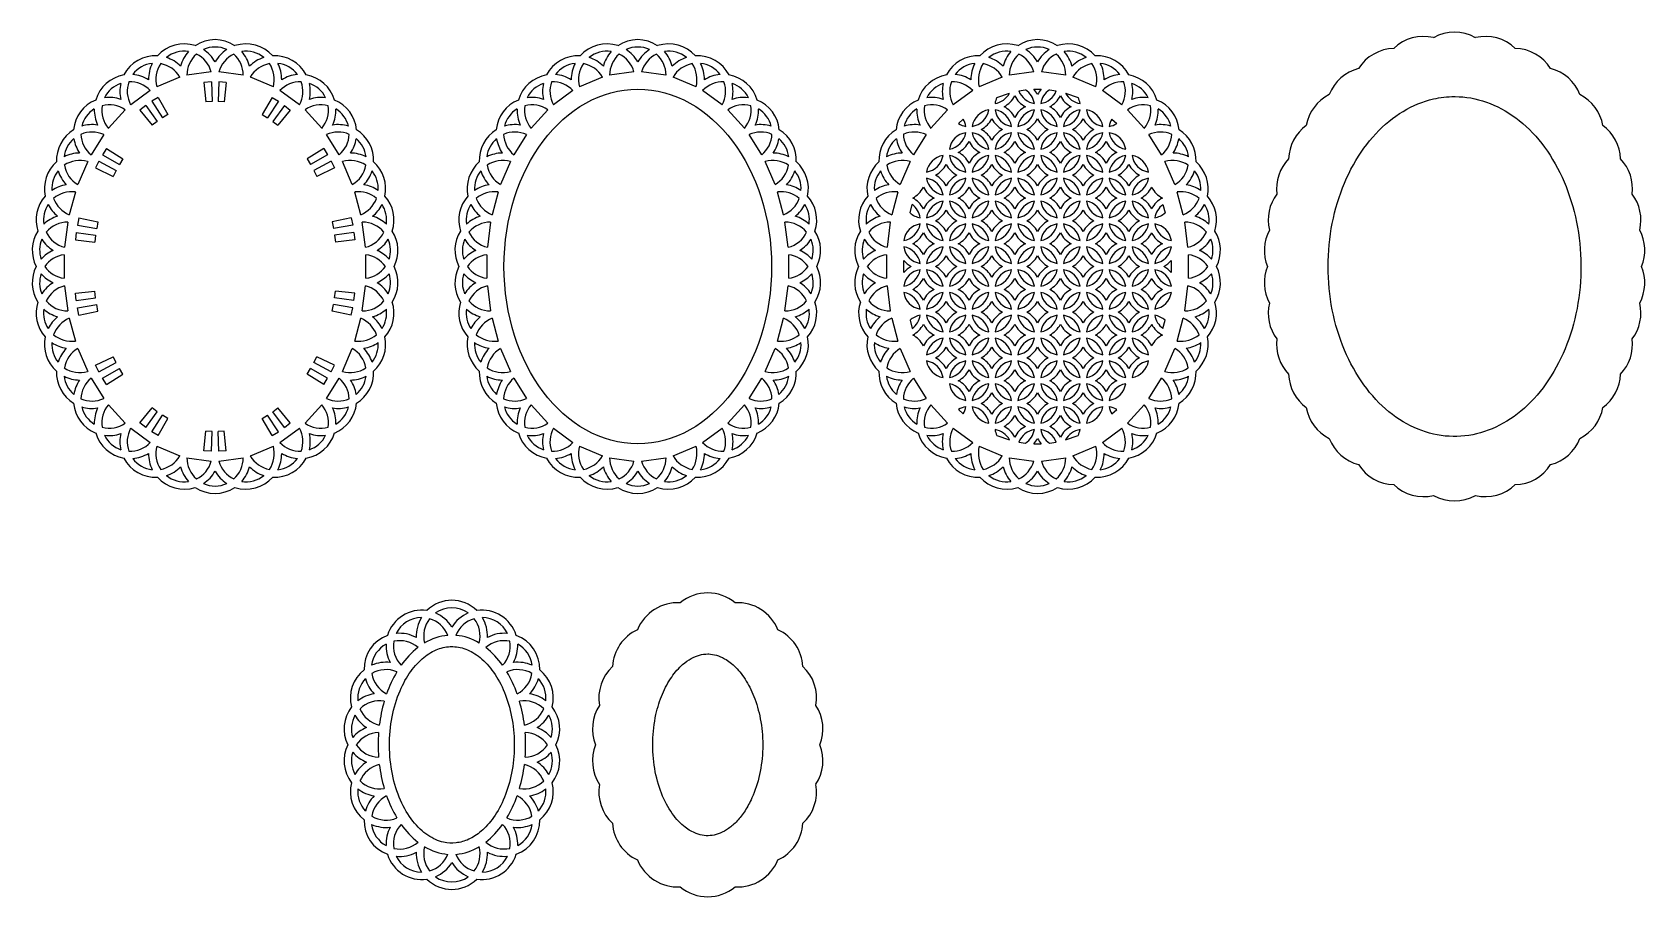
# Model space of a CAD drawing. Extents: x -346 to 91, y -177 to 57.
import ezdxf

# ---------------------------------------------------------------- set-up
doc = ezdxf.new("R2010")
doc.units = 0
doc.layers.get('0').update_dxf_attribs({"linetype": 'CONTINUOUS'})

msp = doc.modelspace()

# ---------------------------------------------------------------- linework, layer by layer
for p, q in [((-305.55, 45.1), (-311.78, 42.51)), ((-297.05, 46.54), (-303.64, 45.64)), ((-297.01, 43.84), (-299.01, 43.7)), ((-299.01, 43.7), (-298.47, 38.43)), ((-297.01, 43.84), (-296.83, 38.54)), ((-295.01, 43.84), (-295.19, 38.54)), ((-293.01, 43.7), (-295.01, 43.84)), ((-288.37, 45.64), (-294.97, 46.54)), ((-293.01, 43.7), (-293.55, 38.43)), ((-280.23, 42.51), (-286.46, 45.1)), ((-191.1, 45.1), (-197.33, 42.51)), ((-182.59, 46.54), (-189.19, 45.64)), ((-173.92, 45.64), (-180.51, 46.54)), ((-165.78, 42.51), (-172.01, 45.1)), ((-82.86, 45.1), (-89.09, 42.51)), ((-74.36, 46.54), (-80.95, 45.64)), ((-65.68, 45.64), (-72.28, 46.54)), ((-57.55, 42.51), (-63.77, 45.1)), ((-313.56, 41.49), (-318.86, 37.62)), ((-311.43, 39.62), (-313.14, 38.57)), ((-311.43, 39.62), (-308.79, 35.02)), ((-280.58, 39.62), (-283.23, 35.02)), ((-280.58, 39.62), (-278.87, 38.57)), ((-273.15, 37.62), (-278.45, 41.49)), ((-199.11, 41.49), (-204.41, 37.62)), ((-158.7, 37.62), (-164, 41.49)), ((-90.88, 41.49), (-96.17, 37.62)), ((-84.3, 39.6), (-80.9, 40.79)), ((-78.37, 41.39), (-76.58, 41.66)), ((-74.33, 41.84), (-72.31, 41.84)), ((-70.06, 41.66), (-68.27, 41.39)), ((-65.74, 40.79), (-62.34, 39.6)), ((-50.46, 37.62), (-55.76, 41.49)), ((-320.37, 36.26), (-324.89, 31.26)), ((-314.79, 37.42), (-316.37, 36.19)), ((-316.37, 36.19), (-313.01, 32.1)), ((-314.79, 37.42), (-311.65, 33.15)), ((-313.14, 38.57), (-310.24, 34.13)), ((-308.79, 35.02), (-310.24, 34.13)), ((-296.83, 38.54), (-298.47, 38.43)), ((-293.55, 38.43), (-295.19, 38.54)), ((-283.23, 35.02), (-281.77, 34.13)), ((-278.87, 38.57), (-281.77, 34.13)), ((-277.23, 37.42), (-280.37, 33.15)), ((-275.64, 36.19), (-279.01, 32.1)), ((-277.23, 37.42), (-275.64, 36.19)), ((-267.12, 31.26), (-271.65, 36.26)), ((-205.91, 36.26), (-210.44, 31.26)), ((-152.67, 31.26), (-157.19, 36.26)), ((-97.68, 36.26), (-102.2, 31.26)), ((-44.43, 31.26), (-48.96, 36.26)), ((-311.65, 33.15), (-313.01, 32.1)), ((-280.37, 33.15), (-279.01, 32.1)), ((-94.75, 32.55), (-93.45, 33.76)), ((-53.19, 33.76), (-51.89, 32.55)), ((-326.15, 29.57), (-329.57, 24.08)), ((-262.44, 24.08), (-265.86, 29.57)), ((-211.7, 29.57), (-215.12, 24.09)), ((-147.99, 24.09), (-151.41, 29.57)), ((-103.46, 29.57), (-106.88, 24.09)), ((-39.75, 24.09), (-43.17, 29.57)), ((-330.5, 22.28), (-333.16, 16.02)), ((-327.44, 22.34), (-328.35, 20.55)), ((-327.44, 22.34), (-322.76, 19.86)), ((-325.44, 25.8), (-326.47, 24.09)), ((-326.47, 24.09), (-321.89, 21.43)), ((-325.44, 25.8), (-320.96, 22.96)), ((-320.96, 22.96), (-321.89, 21.43)), ((-266.58, 25.8), (-271.05, 22.96)), ((-271.05, 22.96), (-270.13, 21.43)), ((-265.54, 24.09), (-270.13, 21.43)), ((-264.57, 22.34), (-269.26, 19.86)), ((-266.58, 25.8), (-265.54, 24.09)), ((-264.57, 22.34), (-263.67, 20.55)), ((-258.85, 16.02), (-261.51, 22.28)), ((-216.05, 22.28), (-218.71, 16.02)), ((-144.4, 16.02), (-147.06, 22.28)), ((-107.81, 22.28), (-110.47, 16.02)), ((-36.16, 16.02), (-38.82, 22.28)), ((-328.35, 20.55), (-323.57, 18.25)), ((-322.76, 19.86), (-323.57, 18.25)), ((-269.26, 19.86), (-268.44, 18.25)), ((-263.67, 20.55), (-268.44, 18.25)), ((-333.84, 14.02), (-335.47, 7.87)), ((-256.54, 7.87), (-258.18, 14.02)), ((-219.38, 14.02), (-221.02, 7.87)), ((-142.09, 7.87), (-143.72, 14.02)), ((-111.15, 14.02), (-112.78, 7.87)), ((-33.85, 7.87), (-35.49, 14.02)), ((-107.85, 8.38), (-107.27, 10.6)), ((-39.37, 10.6), (-38.79, 8.38)), ((-335.86, 5.88), (-336.74, -0.94)), ((-332.9, 7), (-333.27, 5.03)), ((-333.27, 5.03), (-328.05, 4.12)), ((-332.9, 7), (-327.71, 5.92)), ((-327.71, 5.92), (-328.05, 4.12)), ((-259.12, 7), (-264.31, 5.92)), ((-264.31, 5.92), (-263.96, 4.12)), ((-258.74, 5.03), (-263.96, 4.12)), ((-259.12, 7), (-258.74, 5.03)), ((-255.28, -0.94), (-256.15, 5.88)), ((-221.41, 5.88), (-222.28, -0.94)), ((-140.82, -0.94), (-141.7, 5.88)), ((-113.18, 5.88), (-114.05, -0.94)), ((-32.59, -0.94), (-33.46, 5.88)), ((-333.59, 3.06), (-333.84, 1.07)), ((-333.84, 1.07), (-328.57, 0.48)), ((-333.59, 3.06), (-328.34, 2.31)), ((-328.34, 2.31), (-328.57, 0.48)), ((-258.43, 3.06), (-263.67, 2.31)), ((-263.67, 2.31), (-263.44, 0.48)), ((-258.18, 1.07), (-263.44, 0.48)), ((-258.43, 3.06), (-258.18, 1.07)), ((-336.86, -2.98), (-336.86, -9.33)), ((-255.15, -9.33), (-255.15, -2.98)), ((-222.41, -2.98), (-222.41, -9.33)), ((-140.7, -9.33), (-140.7, -2.98)), ((-114.17, -2.98), (-114.17, -9.33)), ((-32.46, -9.33), (-32.46, -2.98)), ((-109.53, -7.77), (-109.53, -4.54)), ((-37.11, -4.54), (-37.11, -7.77)), ((-336.74, -11.37), (-335.86, -18.19)), ((-333.84, -13.38), (-328.57, -12.79)), ((-328.34, -14.62), (-328.57, -12.79)), ((-263.67, -14.62), (-263.44, -12.79)), ((-258.18, -13.38), (-263.44, -12.79)), ((-256.15, -18.19), (-255.28, -11.37)), ((-222.28, -11.37), (-221.41, -18.19)), ((-141.7, -18.19), (-140.82, -11.37)), ((-114.05, -11.37), (-113.18, -18.19)), ((-33.46, -18.19), (-32.59, -11.37)), ((-333.59, -15.37), (-333.84, -13.38)), ((-333.59, -15.37), (-328.34, -14.62)), ((-333.27, -17.34), (-328.05, -16.43)), ((-332.9, -19.31), (-333.27, -17.34)), ((-327.71, -18.23), (-328.05, -16.43)), ((-264.31, -18.23), (-263.96, -16.43)), ((-258.74, -17.34), (-263.96, -16.43)), ((-258.43, -15.37), (-263.67, -14.62)), ((-259.12, -19.31), (-258.74, -17.34)), ((-258.43, -15.37), (-258.18, -13.38)), ((-335.47, -20.18), (-333.84, -26.33)), ((-332.9, -19.31), (-327.71, -18.23)), ((-259.12, -19.31), (-264.31, -18.23)), ((-258.18, -26.33), (-256.54, -20.18)), ((-221.02, -20.18), (-219.38, -26.33)), ((-143.72, -26.33), (-142.09, -20.18)), ((-112.78, -20.18), (-111.15, -26.33)), ((-107.85, -20.69), (-107.27, -22.91)), ((-39.37, -22.91), (-38.79, -20.69)), ((-35.49, -26.33), (-33.85, -20.18)), ((-333.16, -28.33), (-330.5, -34.59)), ((-328.35, -32.86), (-323.57, -30.56)), ((-322.76, -32.17), (-323.57, -30.56)), ((-269.26, -32.17), (-268.44, -30.56)), ((-263.67, -32.86), (-268.44, -30.56)), ((-261.51, -34.59), (-258.85, -28.33)), ((-218.71, -28.33), (-216.05, -34.59)), ((-147.06, -34.59), (-144.4, -28.33)), ((-110.47, -28.33), (-107.81, -34.59)), ((-38.82, -34.59), (-36.16, -28.33)), ((-327.44, -34.65), (-328.35, -32.86)), ((-327.44, -34.65), (-322.76, -32.17)), ((-326.47, -36.4), (-321.89, -33.74)), ((-320.96, -35.27), (-321.89, -33.74)), ((-271.05, -35.27), (-270.13, -33.74)), ((-265.54, -36.4), (-270.13, -33.74)), ((-264.57, -34.65), (-269.26, -32.17)), ((-264.57, -34.65), (-263.67, -32.86)), ((-329.57, -36.4), (-326.15, -41.88)), ((-325.44, -38.11), (-326.47, -36.4)), ((-325.44, -38.11), (-320.96, -35.27)), ((-266.58, -38.11), (-271.05, -35.27)), ((-266.58, -38.11), (-265.54, -36.4)), ((-265.86, -41.88), (-262.44, -36.4)), ((-215.12, -36.39), (-211.7, -41.88)), ((-151.41, -41.88), (-147.99, -36.39)), ((-106.88, -36.39), (-103.46, -41.88)), ((-43.17, -41.88), (-39.75, -36.39)), ((-324.89, -43.57), (-320.37, -48.57)), ((-271.65, -48.57), (-267.12, -43.57)), ((-210.44, -43.57), (-205.91, -48.57)), ((-157.19, -48.57), (-152.67, -43.57)), ((-102.2, -43.57), (-97.68, -48.57)), ((-48.96, -48.57), (-44.43, -43.57)), ((-316.37, -48.5), (-313.01, -44.4)), ((-314.79, -49.73), (-311.65, -45.46)), ((-313.14, -50.88), (-310.24, -46.44)), ((-311.65, -45.46), (-313.01, -44.4)), ((-311.43, -51.93), (-308.79, -47.33)), ((-308.79, -47.33), (-310.24, -46.44)), ((-283.23, -47.33), (-281.77, -46.44)), ((-280.58, -51.93), (-283.23, -47.33)), ((-278.87, -50.88), (-281.77, -46.44)), ((-280.37, -45.46), (-279.01, -44.4)), ((-277.23, -49.73), (-280.37, -45.46)), ((-275.64, -48.5), (-279.01, -44.4)), ((-94.75, -44.86), (-93.45, -46.07)), ((-53.19, -46.07), (-51.89, -44.86)), ((-318.86, -49.93), (-313.56, -53.8)), ((-314.79, -49.73), (-316.37, -48.5)), ((-311.43, -51.93), (-313.14, -50.88)), ((-299.01, -56.01), (-298.47, -50.74)), ((-296.83, -50.85), (-298.47, -50.74)), ((-297.01, -56.15), (-296.83, -50.85)), ((-293.55, -50.74), (-295.19, -50.85)), ((-295.01, -56.15), (-295.19, -50.85)), ((-293.01, -56.01), (-293.55, -50.74)), ((-280.58, -51.93), (-278.87, -50.88)), ((-278.45, -53.8), (-273.15, -49.93)), ((-277.23, -49.73), (-275.64, -48.5)), ((-204.41, -49.93), (-199.11, -53.8)), ((-164, -53.8), (-158.7, -49.93)), ((-96.17, -49.93), (-90.88, -53.8)), ((-84.3, -51.91), (-80.9, -53.1)), ((-65.74, -53.1), (-62.34, -51.91)), ((-55.76, -53.8), (-50.46, -49.93)), ((-311.78, -54.82), (-305.55, -57.41)), ((-297.01, -56.15), (-299.01, -56.01)), ((-293.01, -56.01), (-295.01, -56.15)), ((-286.46, -57.41), (-280.23, -54.82)), ((-197.33, -54.82), (-191.1, -57.41)), ((-172.01, -57.41), (-165.78, -54.82)), ((-89.09, -54.82), (-82.86, -57.41)), ((-78.37, -53.69), (-76.58, -53.97)), ((-74.33, -54.14), (-72.31, -54.14)), ((-70.06, -53.97), (-68.27, -53.69)), ((-63.77, -57.41), (-57.55, -54.82)), ((-303.64, -57.95), (-297.05, -58.85)), ((-294.97, -58.85), (-288.37, -57.95)), ((-189.19, -57.95), (-182.59, -58.85)), ((-180.51, -58.85), (-173.92, -57.95)), ((-80.95, -57.95), (-74.36, -58.85)), ((-72.28, -58.85), (-65.68, -57.95))]:
    msp.add_line(p, q)
for centre, radius, start, end in [((39.58, 45.63), 11.64, 60.8781, 119.1205), ((-304.4, 44.49), 9.64, 71.6914, 138.4501), ((-296.01, 45.63), 9.64, 56.1478, 123.8502), ((-296.01, 45.63), 7.64, 65.4994, 114.4965), ((-304.4, 44.49), 9.64, 29.4014, 57.1409), ((-287.61, 44.49), 9.64, 122.8615, 150.5986), ((-287.61, 44.49), 9.64, 41.5499, 108.3086), ((-189.95, 44.49), 9.64, 71.6914, 138.4501), ((-181.55, 45.63), 9.64, 56.1478, 123.8502), ((-181.55, 45.63), 7.64, 65.4994, 114.4965), ((-189.95, 44.49), 9.64, 29.4014, 57.1409), ((-173.16, 44.49), 9.64, 122.8615, 150.5986), ((-173.16, 44.49), 9.64, 41.5499, 108.3086), ((-81.71, 44.49), 9.64, 71.6914, 138.4501), ((-73.32, 45.63), 9.64, 56.1478, 123.8502), ((-73.32, 45.63), 7.64, 65.4994, 114.4965), ((-81.71, 44.49), 9.64, 29.4014, 57.1409), ((-64.92, 44.49), 9.64, 122.8615, 150.5986), ((-64.92, 44.49), 9.64, 41.5499, 108.3086), ((23.45, 41.26), 11.64, 91.5081, 147.7254), ((31.19, 44.49), 11.64, 76.4212, 133.7748), ((47.98, 44.49), 11.64, 46.2251, 103.5818), ((55.72, 41.26), 11.64, 32.2746, 88.4892), ((-312.15, 41.26), 9.64, 86.8328, 152.5222), ((-312.15, 41.26), 7.64, 96.3918, 143.4163), ((-304.4, 44.49), 9.64, 153.1067, 180.3883), ((-304.4, 44.49), 7.64, 145.9665, 194.9819), ((-312.15, 41.26), 7.64, 30.2594, 79.3163), ((-304.4, 44.49), 7.64, 81.0451, 128.8911), ((-312.15, 41.26), 9.64, 44.9858, 72.1762), ((-296.01, 45.63), 9.64, 138.4008, 165.3538), ((-296.01, 45.63), 7.64, 131.4644, 179.9672), ((-304.4, 44.49), 7.64, 15.5825, 64.0773), ((-287.61, 44.49), 7.64, 115.9272, 164.4175), ((-296.01, 45.63), 7.64, 0.0328, 48.5356), ((-287.61, 44.49), 7.64, 51.1089, 98.9549), ((-296.01, 45.63), 9.64, 14.6462, 41.5992), ((-279.87, 41.26), 9.64, 107.8238, 135.0142), ((-279.87, 41.26), 7.64, 100.6837, 149.7406), ((-287.61, 44.49), 7.64, 345.0181, 34.0335), ((-279.87, 41.26), 9.64, 27.4778, 93.1672), ((-279.87, 41.26), 7.64, 36.5837, 83.6082), ((-287.61, 44.49), 9.64, 359.6117, 26.8933), ((-197.69, 41.26), 9.64, 86.8328, 152.5222), ((-197.69, 41.26), 7.64, 96.3918, 143.4163), ((-189.95, 44.49), 9.64, 153.1067, 180.3883), ((-189.95, 44.49), 7.64, 145.9665, 194.9819), ((-197.69, 41.26), 7.64, 30.2594, 79.3163), ((-189.95, 44.49), 7.64, 81.0451, 128.8911), ((-197.69, 41.26), 9.64, 44.9858, 72.1762), ((-181.55, 45.63), 9.64, 138.4008, 165.3538), ((-181.55, 45.63), 7.64, 131.4644, 179.9672), ((-189.95, 44.49), 7.64, 15.5825, 64.0773), ((-173.16, 44.49), 7.64, 115.9272, 164.4185), ((-181.55, 45.63), 7.64, 0.0328, 48.5356), ((-173.16, 44.49), 7.64, 51.1089, 98.9549), ((-181.55, 45.63), 9.64, 14.6462, 41.5992), ((-165.41, 41.26), 9.64, 107.8238, 135.0142), ((-165.41, 41.26), 7.64, 100.6837, 149.7406), ((-173.16, 44.49), 7.64, 345.0181, 34.0335), ((-165.41, 41.26), 9.64, 27.4778, 93.1672), ((-173.16, 44.49), 9.64, 359.6117, 26.8933), ((-165.41, 41.26), 7.64, 36.5837, 83.6082), ((-89.46, 41.26), 9.64, 86.8328, 152.5222), ((-89.46, 41.26), 7.64, 96.3918, 143.4163), ((-81.71, 44.49), 9.64, 153.1067, 180.3883), ((-81.71, 44.49), 7.64, 145.9665, 194.9819), ((-89.46, 41.26), 7.64, 30.2594, 79.3163), ((-81.71, 44.49), 7.64, 81.0451, 128.8911), ((-89.46, 41.26), 9.64, 44.9858, 72.1762), ((-73.32, 45.63), 9.64, 138.4008, 165.3538), ((-73.32, 45.63), 7.64, 131.4644, 179.9672), ((-81.71, 44.49), 7.64, 15.5825, 64.0773), ((-64.92, 44.49), 7.64, 115.9272, 164.4185), ((-73.32, 45.63), 7.64, 0.0328, 48.5356), ((-64.92, 44.49), 7.64, 51.1089, 98.9549), ((-73.32, 45.63), 9.64, 14.6462, 41.5992), ((-57.18, 41.26), 9.64, 107.8238, 135.0142), ((-57.18, 41.26), 7.64, 100.6837, 149.7406), ((-64.92, 44.49), 7.64, 345.0181, 34.0335), ((-57.18, 41.26), 9.64, 27.4778, 93.1672), ((-57.18, 41.26), 7.64, 36.5837, 83.6082), ((-64.92, 44.49), 9.64, 359.6117, 26.8933), ((-319.07, 36.2), 9.64, 99.6994, 163.677), ((-312.15, 41.26), 7.64, 160.2571, 208.4169), ((-319.07, 36.2), 7.64, 43.8417, 91.9644), ((-319.07, 36.2), 9.64, 58.5091, 85.2748), ((-272.94, 36.2), 7.64, 88.0356, 136.1583), ((-272.94, 36.2), 9.64, 94.7252, 121.4909), ((-279.87, 41.26), 7.64, 331.5831, 19.7429), ((-272.94, 36.2), 9.64, 16.323, 80.3006), ((-204.62, 36.2), 9.64, 99.6994, 163.677), ((-197.69, 41.26), 7.64, 160.2571, 208.4169), ((-204.62, 36.2), 7.64, 43.8417, 91.9644), ((-204.62, 36.2), 9.64, 58.5091, 85.2748), ((-158.49, 36.2), 7.64, 88.0356, 136.1583), ((-158.49, 36.2), 9.64, 94.7252, 121.4909), ((-165.41, 41.26), 7.64, 331.5831, 19.7429), ((-158.49, 36.2), 9.64, 16.323, 80.3006), ((-96.38, 36.2), 9.64, 99.6994, 163.677), ((-89.46, 41.26), 7.64, 160.2571, 208.4169), ((-96.38, 36.2), 7.64, 43.8417, 91.9644), ((-96.38, 36.2), 9.64, 58.5091, 85.2748), ((-50.25, 36.2), 7.64, 88.0356, 136.1583), ((-50.25, 36.2), 9.64, 94.7252, 121.4909), ((-57.18, 41.26), 7.64, 331.5831, 19.7429), ((-50.25, 36.2), 9.64, 16.323, 80.3006), ((16.52, 36.2), 11.64, 104.4961, 158.9952), ((62.65, 36.2), 11.64, 21.0048, 75.5039), ((-319.07, 36.2), 7.64, 108.8052, 154.1426), ((-324.71, 29.98), 9.64, 70.7405, 97.3514), ((-312.15, 41.26), 9.64, 166.9468, 193.0869), ((-272.94, 36.2), 7.64, 25.8574, 71.1948), ((-279.87, 41.26), 9.64, 346.9131, 13.0532), ((-267.3, 29.98), 9.64, 82.6486, 109.2595), ((-204.62, 36.2), 7.64, 108.8052, 154.1426), ((-210.26, 29.98), 9.64, 70.7405, 97.3514), ((-197.69, 41.26), 9.64, 166.9468, 193.0869), ((-158.49, 36.2), 7.64, 25.8574, 71.1948), ((-165.41, 41.26), 9.64, 346.9131, 13.0532), ((-152.85, 29.98), 9.64, 82.6486, 109.2595), ((-96.38, 36.2), 7.64, 108.8052, 154.1426), ((-102.02, 29.98), 9.64, 70.7405, 97.3514), ((-89.46, 41.26), 9.64, 166.9468, 193.0869), ((-85.68, 43.3), 5.4, 279.0442, 332.3273), ((-79.5, 37.12), 5.4, 152.6678, 170.9558), ((-85.68, 43.3), 7, 297.981, 332.019), ((-73.32, 43.3), 7, 207.981, 242.019), ((-73.32, 43.3), 5.4, 200.7558, 260.9558), ((-79.5, 37.12), 5.4, 9.0442, 57.253), ((-79.5, 37.12), 7, 27.981, 42.3754), ((-67.14, 37.12), 7, 137.6246, 152.019), ((-67.14, 37.12), 5.4, 122.747, 170.9558), ((-73.32, 43.3), 5.4, 279.0442, 339.2442), ((-73.32, 43.3), 7, 297.981, 332.019), ((-60.95, 43.3), 7, 207.981, 242.019), ((-60.95, 43.3), 5.4, 207.6727, 260.9558), ((-67.14, 37.12), 5.4, 9.0442, 27.3322), ((-57.18, 41.26), 9.64, 346.9131, 13.0532), ((-50.25, 36.2), 7.64, 25.8574, 71.1948), ((-44.61, 29.98), 9.64, 82.6486, 109.2595), ((10.88, 29.98), 11.64, 116.677, 169.9268), ((68.29, 29.98), 11.64, 10.0732, 63.323), ((-324.71, 29.98), 9.64, 111.9952, 174.7928), ((-324.71, 29.98), 7.64, 121.5296, 165.9376), ((-319.07, 36.2), 9.64, 178.3208, 204.967), ((-319.07, 36.2), 7.64, 171.2051, 220.3585), ((-324.71, 29.98), 7.64, 55.3354, 104.4672), ((-267.3, 29.98), 7.64, 75.5328, 124.6646), ((-272.94, 36.2), 7.64, 319.6415, 8.7949), ((-272.94, 36.2), 9.64, 335.033, 1.6792), ((-267.3, 29.98), 9.64, 5.2072, 68.0048), ((-267.3, 29.98), 7.64, 14.0624, 58.4704), ((-210.26, 29.98), 9.64, 111.9952, 174.7928), ((-210.26, 29.98), 7.64, 121.5296, 165.9376), ((-204.62, 36.2), 9.64, 178.3208, 204.967), ((-204.62, 36.2), 7.64, 171.2051, 220.3585), ((-210.26, 29.98), 7.64, 55.3354, 104.4672), ((-152.85, 29.98), 7.64, 75.5328, 124.6646), ((-158.49, 36.2), 7.64, 319.6415, 8.7949), ((-158.49, 36.2), 9.64, 335.033, 1.6792), ((-152.85, 29.98), 9.64, 5.2072, 68.0048), ((-152.85, 29.98), 7.64, 14.0624, 58.4704), ((-102.02, 29.98), 9.64, 111.9952, 174.7928), ((-102.02, 29.98), 7.64, 121.5296, 165.9376), ((-96.38, 36.2), 9.64, 178.3208, 204.967), ((-96.38, 36.2), 7.64, 171.2051, 220.3585), ((-102.02, 29.98), 7.64, 55.3354, 104.4672), ((-85.68, 30.94), 5.4, 99.0442, 170.9558), ((-91.86, 37.12), 5.4, 279.0442, 350.9558), ((-79.5, 37.12), 5.4, 189.0442, 260.9558), ((-85.68, 30.94), 5.4, 9.0442, 80.9558), ((-85.68, 30.94), 7, 27.981, 62.019), ((-73.32, 30.94), 7, 117.981, 152.019), ((-79.5, 37.12), 5.4, 279.0442, 350.9558), ((-73.32, 30.94), 5.4, 99.0442, 170.9558), ((-67.14, 37.12), 5.4, 189.0442, 260.9558), ((-73.32, 30.94), 5.4, 9.0442, 80.9558), ((-73.32, 30.94), 7, 27.981, 62.019), ((-60.95, 30.94), 7, 117.981, 152.019), ((-67.14, 37.12), 5.4, 279.0442, 350.9558), ((-60.95, 30.94), 5.4, 99.0442, 170.9558), ((-54.77, 37.12), 5.4, 189.0442, 260.9558), ((-60.95, 30.94), 5.4, 9.0442, 80.9558), ((-44.61, 29.98), 7.64, 75.5328, 124.6646), ((-50.25, 36.2), 7.64, 319.6415, 8.7949), ((-50.25, 36.2), 9.64, 335.033, 1.6792), ((-44.61, 29.98), 9.64, 5.2072, 68.0048), ((-44.61, 29.98), 7.64, 14.0624, 58.4704), ((-329.3, 22.62), 9.64, 121.2868, 182.6647), ((-329.3, 22.62), 9.64, 81.0737, 106.9872), ((-262.71, 22.62), 9.64, 73.0128, 98.9263), ((-262.71, 22.62), 9.64, 357.3353, 58.7132), ((-214.85, 22.62), 9.64, 121.2868, 182.6647), ((-214.85, 22.62), 9.64, 81.0737, 106.9872), ((-148.26, 22.62), 9.64, 73.0128, 98.9263), ((-148.26, 22.62), 9.64, 357.3353, 58.7132), ((-106.62, 22.62), 9.64, 121.2868, 182.6647), ((-106.62, 22.62), 9.64, 81.0737, 106.9872), ((-91.86, 37.12), 5.4, 237.683, 260.9558), ((-98.05, 30.94), 5.4, 9.0442, 31.5937), ((-91.86, 37.12), 7, 297.981, 332.019), ((-91.86, 24.75), 7, 27.981, 62.019), ((-79.5, 37.12), 7, 207.981, 242.019), ((-79.5, 24.75), 7, 117.981, 152.019), ((-79.5, 37.12), 7, 297.981, 332.019), ((-79.5, 24.75), 7, 27.981, 62.019), ((-67.14, 37.12), 7, 207.981, 242.019), ((-67.14, 24.75), 7, 117.981, 152.019), ((-67.14, 37.12), 7, 297.981, 332.019), ((-67.14, 24.75), 7, 27.981, 62.019), ((-54.77, 37.12), 7, 207.981, 242.019), ((-54.77, 24.75), 7, 117.981, 152.019), ((-48.59, 30.94), 5.4, 148.4063, 170.9558), ((-54.77, 37.12), 5.4, 279.0442, 302.317), ((-40.02, 22.62), 9.64, 73.0128, 98.9263), ((-40.02, 22.62), 9.64, 357.3353, 58.7132), ((6.29, 22.62), 11.64, 126.1527, 178.0175), ((72.88, 22.62), 11.64, 1.9825, 53.8473), ((-329.3, 22.62), 7.64, 130.1419, 172.9983), ((-324.71, 29.98), 9.64, 189.0924, 214.1483), ((-329.3, 22.62), 7.64, 65.6149, 113.4263), ((-324.71, 29.98), 7.64, 182.6532, 230.4855), ((-262.71, 22.62), 7.64, 66.5737, 114.3851), ((-267.3, 29.98), 7.64, 309.5145, 357.3468), ((-267.3, 29.98), 9.64, 325.8517, 350.9076), ((-262.71, 22.62), 7.64, 7.0017, 49.8581), ((-214.85, 22.62), 7.64, 130.1419, 172.9983), ((-210.26, 29.98), 9.64, 189.0924, 214.1483), ((-214.85, 22.62), 7.64, 65.6149, 113.4263), ((-210.26, 29.98), 7.64, 182.6532, 230.4855), ((-148.26, 22.62), 7.64, 66.5737, 114.3851), ((-152.85, 29.98), 7.64, 309.5145, 357.3468), ((-152.85, 29.98), 9.64, 325.8517, 350.9076), ((-148.26, 22.62), 7.64, 7.0017, 49.8581), ((-106.62, 22.62), 7.64, 130.1419, 172.9983), ((-102.02, 29.98), 9.64, 189.0924, 214.1483), ((-106.62, 22.62), 7.64, 65.6149, 113.4263), ((-102.02, 29.98), 7.64, 182.6532, 230.4855), ((-98.05, 30.94), 5.4, 279.0442, 350.9558), ((-91.86, 24.75), 5.4, 99.0442, 170.9558), ((-98.05, 30.94), 7, 297.981, 332.019), ((-85.68, 30.94), 7, 207.981, 242.019), ((-85.68, 30.94), 5.4, 189.0442, 260.9558), ((-91.86, 24.75), 5.4, 9.0442, 80.9558), ((-79.5, 24.75), 5.4, 99.0442, 170.9558), ((-85.68, 30.94), 5.4, 279.0442, 350.9558), ((-85.68, 30.94), 7, 297.981, 332.019), ((-73.32, 30.94), 7, 207.981, 242.019), ((-79.5, 24.75), 5.4, 9.0442, 80.9558), ((-73.32, 30.94), 5.4, 189.0442, 260.9558), ((-67.14, 24.75), 5.4, 99.0442, 170.9558), ((-73.32, 30.94), 5.4, 279.0442, 350.9558), ((-73.32, 30.94), 7, 297.981, 332.019), ((-60.95, 30.94), 7, 207.981, 242.019), ((-67.14, 24.75), 5.4, 9.0442, 80.9558), ((-60.95, 30.94), 5.4, 189.0442, 260.9558), ((-60.95, 30.94), 5.4, 279.0442, 350.9558), ((-54.77, 24.75), 5.4, 99.0442, 170.9558), ((-60.95, 30.94), 7, 297.981, 332.019), ((-48.59, 30.94), 7, 207.981, 242.019), ((-48.59, 30.94), 5.4, 189.0442, 260.9558), ((-54.77, 24.75), 5.4, 9.0442, 80.9558), ((-40.02, 22.62), 7.64, 66.5737, 114.3851), ((-44.61, 29.98), 7.64, 309.5145, 357.3468), ((-44.61, 29.98), 9.64, 325.8517, 350.9076), ((-40.02, 22.62), 7.64, 7.0017, 49.8581), ((-332.57, 14.93), 9.64, 131.3275, 192.2071), ((-332.57, 14.93), 9.64, 90.715, 116.6148), ((-332.57, 14.93), 7.64, 74.3342, 123.8613), ((-259.45, 14.93), 7.64, 56.1387, 105.6658), ((-259.45, 14.93), 9.64, 63.3852, 89.285), ((-259.45, 14.93), 9.64, 347.7929, 48.6725), ((-218.11, 14.93), 9.64, 131.3275, 192.2071), ((-218.11, 14.93), 9.64, 90.715, 116.6148), ((-218.11, 14.93), 7.64, 74.3342, 123.8613), ((-144.99, 14.93), 7.64, 56.1387, 105.6658), ((-144.99, 14.93), 9.64, 63.3852, 89.285), ((-144.99, 14.93), 9.64, 347.7929, 48.6725), ((-109.88, 14.93), 9.64, 131.3275, 192.2071), ((-109.88, 14.93), 9.64, 90.715, 116.6148), ((-109.88, 14.93), 7.64, 74.3342, 123.8613), ((-98.05, 18.57), 5.4, 99.0442, 170.9558), ((-104.23, 24.75), 5.4, 279.0442, 350.9558), ((-98.05, 18.57), 5.4, 9.0442, 80.9558), ((-91.86, 24.75), 5.4, 189.0442, 260.9558), ((-98.05, 18.57), 7, 27.981, 62.019), ((-85.68, 18.57), 7, 117.981, 152.019), ((-85.68, 18.57), 5.4, 99.0442, 170.9558), ((-91.86, 24.75), 5.4, 279.0442, 350.9558), ((-79.5, 24.75), 5.4, 189.0442, 260.9558), ((-85.68, 18.57), 5.4, 9.0442, 80.9558), ((-85.68, 18.57), 7, 27.981, 62.019), ((-73.32, 18.57), 7, 117.981, 152.019), ((-79.5, 24.75), 5.4, 279.0442, 350.9558), ((-73.32, 18.57), 5.4, 99.0442, 170.9558), ((-67.14, 24.75), 5.4, 189.0442, 260.9558), ((-73.32, 18.57), 5.4, 9.0442, 80.9558), ((-73.32, 18.57), 7, 27.981, 62.019), ((-60.95, 18.57), 7, 117.981, 152.019), ((-67.14, 24.75), 5.4, 279.0442, 350.9558), ((-60.95, 18.57), 5.4, 99.0442, 170.9558), ((-54.77, 24.75), 5.4, 189.0442, 260.9558), ((-60.95, 18.57), 5.4, 9.0442, 80.9558), ((-60.95, 18.57), 7, 27.981, 62.019), ((-48.59, 18.57), 7, 117.981, 152.019), ((-54.77, 24.75), 5.4, 279.0442, 350.9558), ((-48.59, 18.57), 5.4, 99.0442, 170.9558), ((-42.41, 24.75), 5.4, 189.0442, 260.9558), ((-48.59, 18.57), 5.4, 9.0442, 80.9558), ((-36.76, 14.93), 7.64, 56.1387, 105.6658), ((-36.76, 14.93), 9.64, 63.3852, 89.285), ((-36.76, 14.93), 9.64, 347.7929, 48.6725), ((3.03, 14.93), 11.64, 135.9747, 187.2734), ((76.14, 14.93), 11.64, 352.7266, 44.0253), ((-332.57, 14.93), 7.64, 140.9939, 183.5924), ((-329.3, 22.62), 9.64, 197.3773, 223.5673), ((-329.3, 22.62), 7.64, 190.1308, 239.6704), ((-262.71, 22.62), 7.64, 300.3296, 349.8692), ((-262.71, 22.62), 9.64, 316.4327, 342.6227), ((-259.45, 14.93), 7.64, 356.4076, 39.0061), ((-218.11, 14.93), 7.64, 140.9939, 183.5924), ((-214.85, 22.62), 9.64, 197.3773, 223.5673), ((-214.85, 22.62), 7.64, 190.1308, 239.6704), ((-148.26, 22.62), 7.64, 300.3296, 349.8692), ((-148.26, 22.62), 9.64, 316.4327, 342.6227), ((-144.99, 14.93), 7.64, 356.4076, 39.0061), ((-109.88, 14.93), 7.64, 140.9939, 183.5924), ((-106.62, 22.62), 9.64, 197.3773, 223.5673), ((-106.62, 22.62), 7.64, 190.1308, 239.6704), ((-98.05, 18.57), 5.4, 189.0442, 260.9558), ((-104.23, 12.39), 5.4, 9.0442, 80.9558), ((-104.23, 24.75), 7, 297.981, 332.019), ((-104.23, 12.39), 7, 27.981, 62.019), ((-91.86, 24.75), 7, 207.981, 242.019), ((-91.86, 12.39), 7, 117.981, 152.019), ((-98.05, 18.57), 5.4, 279.0442, 350.9558), ((-91.86, 12.39), 5.4, 99.0442, 170.9558), ((-85.68, 18.57), 5.4, 189.0442, 260.9558), ((-91.86, 12.39), 5.4, 9.0442, 80.9558), ((-91.86, 24.75), 7, 297.981, 332.019), ((-91.86, 12.39), 7, 27.981, 62.019), ((-79.5, 24.75), 7, 207.981, 242.019), ((-79.5, 12.39), 7, 117.981, 152.019), ((-79.5, 12.39), 5.4, 99.0442, 170.9558), ((-85.68, 18.57), 5.4, 279.0442, 350.9558), ((-79.5, 12.39), 5.4, 9.0442, 80.9558), ((-73.32, 18.57), 5.4, 189.0442, 260.9558), ((-79.5, 24.75), 7, 297.981, 332.019), ((-79.5, 12.39), 7, 27.981, 62.019), ((-67.14, 24.75), 7, 207.981, 242.019), ((-67.14, 12.39), 7, 117.981, 152.019), ((-67.14, 12.39), 5.4, 99.0442, 170.9558), ((-73.32, 18.57), 5.4, 279.0442, 350.9558), ((-67.14, 12.39), 5.4, 9.0442, 80.9558), ((-60.95, 18.57), 5.4, 189.0442, 260.9558), ((-67.14, 24.75), 7, 297.981, 332.019), ((-67.14, 12.39), 7, 27.981, 62.019), ((-54.77, 24.75), 7, 207.981, 242.019), ((-54.77, 12.39), 7, 117.981, 152.019), ((-60.95, 18.57), 5.4, 279.0442, 350.9558), ((-54.77, 12.39), 5.4, 99.0442, 170.9558), ((-48.59, 18.57), 5.4, 189.0442, 260.9558), ((-54.77, 12.39), 5.4, 9.0442, 80.9558), ((-54.77, 24.75), 7, 297.981, 332.019), ((-54.77, 12.39), 7, 27.981, 62.019), ((-42.41, 24.75), 7, 207.981, 242.019), ((-42.41, 12.39), 7, 117.981, 152.019), ((-42.41, 12.39), 5.4, 99.0442, 170.9558), ((-48.59, 18.57), 5.4, 279.0442, 350.9558), ((-40.02, 22.62), 7.64, 300.3296, 349.8692), ((-40.02, 22.62), 9.64, 316.4327, 342.6227), ((-36.76, 14.93), 7.64, 356.4076, 39.0061), ((-334.82, 6.45), 9.64, 98.7528, 123.8531), ((-334.82, 6.45), 7.64, 82.6178, 130.0511), ((-257.19, 6.45), 7.64, 49.9489, 97.3822), ((-257.19, 6.45), 9.64, 56.1469, 81.2472), ((-220.37, 6.45), 9.64, 98.7528, 123.8531), ((-220.37, 6.45), 7.64, 82.6178, 130.0511), ((-142.74, 6.45), 7.64, 49.9489, 97.3822), ((-142.74, 6.45), 9.64, 56.1469, 81.2472), ((-112.13, 6.45), 9.64, 98.7528, 123.8531), ((-112.13, 6.45), 7.64, 82.6178, 130.0511), ((-110.41, 18.57), 7, 297.981, 332.019), ((-98.05, 18.57), 7, 207.981, 242.019), ((-98.05, 18.57), 7, 297.981, 332.019), ((-85.68, 18.57), 7, 207.981, 242.019), ((-85.68, 18.57), 7, 297.981, 332.019), ((-73.32, 18.57), 7, 207.981, 242.019), ((-73.32, 18.57), 7, 297.981, 332.019), ((-60.95, 18.57), 7, 207.981, 242.019), ((-60.95, 18.57), 7, 297.981, 332.019), ((-48.59, 18.57), 7, 207.981, 242.019), ((-48.59, 18.57), 7, 297.981, 332.019), ((-36.23, 18.57), 7, 207.981, 242.019), ((-34.51, 6.45), 7.64, 49.9489, 97.3822), ((-34.51, 6.45), 9.64, 56.1469, 81.2472), ((0.77, 6.45), 11.64, 142.9688, 193.5211), ((78.4, 6.45), 11.64, 346.4789, 37.0312), ((-334.82, 6.45), 9.64, 138.0351, 198.1204), ((-334.82, 6.45), 7.64, 146.6498, 188.2687), ((-332.57, 14.93), 9.64, 206.3891, 230.7767), ((-332.57, 14.93), 7.64, 200.1911, 247.6325), ((-259.45, 14.93), 7.64, 292.3675, 339.8089), ((-259.45, 14.93), 9.64, 309.2233, 333.6109), ((-257.19, 6.45), 7.64, 351.7313, 33.3502), ((-257.19, 6.45), 9.64, 341.8796, 41.9649), ((-220.37, 6.45), 9.64, 138.0351, 198.1204), ((-220.37, 6.45), 7.64, 146.6498, 188.2687), ((-218.11, 14.93), 9.64, 206.3891, 230.7767), ((-218.11, 14.93), 7.64, 200.1911, 247.6325), ((-144.99, 14.93), 7.64, 292.3675, 339.8089), ((-144.99, 14.93), 9.64, 309.2233, 333.6109), ((-142.74, 6.45), 7.64, 351.7313, 33.3502), ((-142.74, 6.45), 9.64, 341.8796, 41.9649), ((-112.13, 6.45), 9.64, 138.0351, 198.1204), ((-112.13, 6.45), 7.64, 146.6498, 188.2687), ((-109.88, 14.93), 9.64, 206.3891, 230.7767), ((-109.88, 14.93), 7.64, 200.1911, 247.6325), ((-110.41, 6.21), 5.4, 9.0442, 54.4723), ((-110.41, 6.21), 7, 27.981, 62.019), ((-98.05, 6.21), 7, 117.981, 152.019), ((-104.23, 12.39), 5.4, 279.0442, 350.9558), ((-98.05, 6.21), 5.4, 99.0442, 170.9558), ((-104.23, 12.39), 7, 297.981, 332.019), ((-91.86, 12.39), 7, 207.981, 242.019), ((-91.86, 12.39), 5.4, 189.0442, 260.9558), ((-98.05, 6.21), 5.4, 9.0442, 80.9558), ((-98.05, 6.21), 7, 27.981, 62.019), ((-85.68, 6.21), 7, 117.981, 152.019), ((-91.86, 12.39), 5.4, 279.0442, 350.9558), ((-85.68, 6.21), 5.4, 99.0442, 170.9558), ((-91.86, 12.39), 7, 297.981, 332.019), ((-79.5, 12.39), 7, 207.981, 242.019), ((-85.68, 6.21), 5.4, 9.0442, 80.9558), ((-79.5, 12.39), 5.4, 189.0442, 260.9558), ((-85.68, 6.21), 7, 27.981, 62.019), ((-73.32, 6.21), 7, 117.981, 152.019), ((-73.32, 6.21), 5.4, 99.0442, 170.9558), ((-79.5, 12.39), 5.4, 279.0442, 350.9558), ((-79.5, 12.39), 7, 297.981, 332.019), ((-67.14, 12.39), 7, 207.981, 242.019), ((-73.32, 6.21), 5.4, 9.0442, 80.9558), ((-67.14, 12.39), 5.4, 189.0442, 260.9558), ((-73.32, 6.21), 7, 27.981, 62.019), ((-60.95, 6.21), 7, 117.981, 152.019), ((-67.14, 12.39), 5.4, 279.0442, 350.9558), ((-60.95, 6.21), 5.4, 99.0442, 170.9558), ((-67.14, 12.39), 7, 297.981, 332.019), ((-54.77, 12.39), 7, 207.981, 242.019), ((-54.77, 12.39), 5.4, 189.0442, 260.9558), ((-60.95, 6.21), 5.4, 9.0442, 80.9558), ((-60.95, 6.21), 7, 27.981, 62.019), ((-48.59, 6.21), 7, 117.981, 152.019), ((-54.77, 12.39), 5.4, 279.0442, 350.9558), ((-48.59, 6.21), 5.4, 99.0442, 170.9558), ((-54.77, 12.39), 7, 297.981, 332.019), ((-42.41, 12.39), 7, 207.981, 242.019), ((-48.59, 6.21), 5.4, 9.0442, 80.9558), ((-42.41, 12.39), 5.4, 189.0442, 260.9558), ((-48.59, 6.21), 7, 27.981, 62.019), ((-36.23, 6.21), 7, 117.981, 152.019), ((-36.23, 6.21), 5.4, 125.5277, 170.9558), ((-36.76, 14.93), 7.64, 292.3675, 339.8089), ((-36.76, 14.93), 9.64, 309.2233, 333.6109), ((-34.51, 6.45), 7.64, 351.7313, 33.3502), ((-34.51, 6.45), 9.64, 341.8796, 41.9649), ((-335.87, -1.76), 9.64, 106.8132, 132.4513), ((-335.87, -1.76), 7.64, 89.9398, 139.8809), ((-256.14, -1.76), 7.64, 40.1191, 90.0602), ((-256.14, -1.76), 9.64, 47.5487, 73.1868), ((-221.42, -1.76), 9.64, 106.8132, 132.4513), ((-221.42, -1.76), 7.64, 89.9398, 139.8809), ((-141.69, -1.76), 7.64, 40.1191, 90.0602), ((-141.69, -1.76), 9.64, 47.5487, 73.1868), ((-113.18, -1.76), 9.64, 106.8132, 132.4513), ((-113.18, -1.76), 7.64, 89.9398, 139.8809), ((-104.23, 0.03), 5.4, 99.0442, 170.9558), ((-110.41, 6.21), 5.4, 279.0442, 350.9558), ((-104.23, 12.39), 5.4, 227.8854, 260.9558), ((-104.23, 0.03), 5.4, 9.0442, 80.9558), ((-98.05, 6.21), 5.4, 189.0442, 260.9558), ((-104.23, 0.03), 7, 27.981, 62.019), ((-91.86, 0.03), 7, 117.981, 152.019), ((-91.86, 0.03), 5.4, 99.0442, 170.9558), ((-98.05, 6.21), 5.4, 279.0442, 350.9558), ((-91.86, 0.03), 5.4, 9.0442, 80.9558), ((-85.68, 6.21), 5.4, 189.0442, 260.9558), ((-91.86, 0.03), 7, 27.981, 62.019), ((-79.5, 0.03), 7, 117.981, 152.019), ((-85.68, 6.21), 5.4, 279.0442, 350.9558), ((-79.5, 0.03), 5.4, 99.0442, 170.9558), ((-73.32, 6.21), 5.4, 189.0442, 260.9558), ((-79.5, 0.03), 5.4, 9.0442, 80.9558), ((-79.5, 0.03), 7, 27.981, 62.019), ((-67.14, 0.03), 7, 117.981, 152.019), ((-73.32, 6.21), 5.4, 279.0442, 350.9558), ((-67.14, 0.03), 5.4, 99.0442, 170.9558), ((-60.95, 6.21), 5.4, 189.0442, 260.9558), ((-67.14, 0.03), 5.4, 9.0442, 80.9558), ((-67.14, 0.03), 7, 27.981, 62.019), ((-54.77, 0.03), 7, 117.981, 152.019), ((-60.95, 6.21), 5.4, 279.0442, 350.9558), ((-54.77, 0.03), 5.4, 99.0442, 170.9558), ((-48.59, 6.21), 5.4, 189.0442, 260.9558), ((-54.77, 0.03), 5.4, 9.0442, 80.9558), ((-54.77, 0.03), 7, 27.981, 62.019), ((-42.41, 0.03), 7, 117.981, 152.019), ((-48.59, 6.21), 5.4, 279.0442, 350.9558), ((-42.41, 0.03), 5.4, 99.0442, 170.9558), ((-42.41, 12.39), 5.4, 279.0442, 312.1146), ((-42.41, 0.03), 5.4, 9.0442, 80.9558), ((-36.23, 6.21), 5.4, 189.0442, 260.9558), ((-33.45, -1.76), 7.64, 40.1191, 90.0602), ((-33.45, -1.76), 9.64, 47.5487, 73.1868), ((-335.87, -1.76), 9.64, 147.2617, 207.1412), ((-335.87, -1.76), 7.64, 157.1134, 198.5659), ((-334.82, 6.45), 9.64, 212.9307, 238.5585), ((-334.82, 6.45), 7.64, 205.5011, 255.4478), ((-257.19, 6.45), 7.64, 284.5522, 334.4989), ((-257.19, 6.45), 9.64, 301.4415, 327.0693), ((-256.14, -1.76), 7.64, 341.4341, 22.8866), ((-256.14, -1.76), 9.64, 332.8588, 32.7383), ((-221.42, -1.76), 9.64, 147.2617, 207.1412), ((-221.42, -1.76), 7.64, 157.1134, 198.5659), ((-220.37, 6.45), 9.64, 212.9307, 238.5585), ((-220.37, 6.45), 7.64, 205.5011, 255.4478), ((-142.74, 6.45), 7.64, 284.5522, 334.4989), ((-142.74, 6.45), 9.64, 301.4415, 327.0693), ((-141.69, -1.76), 7.64, 341.4341, 22.8866), ((-141.69, -1.76), 9.64, 332.8588, 32.7383), ((-113.18, -1.76), 9.64, 147.2617, 207.1412), ((-113.18, -1.76), 7.64, 157.1134, 198.5659), ((-112.13, 6.45), 9.64, 212.9307, 238.5585), ((-112.13, 6.45), 7.64, 205.5011, 255.4478), ((-110.41, 6.21), 7, 297.981, 332.019), ((-110.41, -6.15), 7, 27.981, 62.019), ((-98.05, 6.21), 7, 207.981, 242.019), ((-98.05, -6.15), 7, 117.981, 152.019), ((-98.05, 6.21), 7, 297.981, 332.019), ((-98.05, -6.15), 7, 27.981, 62.019), ((-85.68, 6.21), 7, 207.981, 242.019), ((-85.68, -6.15), 7, 117.981, 152.019), ((-85.68, 6.21), 7, 297.981, 332.019), ((-85.68, -6.15), 7, 27.981, 62.019), ((-73.32, 6.21), 7, 207.981, 242.019), ((-73.32, -6.15), 7, 117.981, 152.019), ((-73.32, 6.21), 7, 297.981, 332.019), ((-73.32, -6.15), 7, 27.981, 62.019), ((-60.95, 6.21), 7, 207.981, 242.019), ((-60.95, -6.15), 7, 117.981, 152.019), ((-60.95, 6.21), 7, 297.981, 332.019), ((-60.95, -6.15), 7, 27.981, 62.019), ((-48.59, 6.21), 7, 207.981, 242.019), ((-48.59, -6.15), 7, 117.981, 152.019), ((-48.59, 6.21), 7, 297.981, 332.019), ((-48.59, -6.15), 7, 27.981, 62.019), ((-36.23, 6.21), 7, 207.981, 242.019), ((-36.23, -6.15), 7, 117.981, 152.019), ((-34.51, 6.45), 7.64, 284.5522, 334.4989), ((-34.51, 6.45), 9.64, 301.4415, 327.0693), ((-33.45, -1.76), 7.64, 341.4341, 22.8866), ((-33.45, -1.76), 9.64, 332.8588, 32.7383), ((-0.28, -1.76), 11.64, 151.861, 202.1962), ((79.45, -1.76), 11.64, 337.8038, 28.139), ((-335.87, -10.55), 9.64, 114.3539, 138.6958), ((-335.87, -10.55), 7.64, 97.4603, 144.8542), ((-256.14, -10.55), 7.64, 35.1458, 82.5397), ((-256.14, -10.55), 9.64, 41.3042, 65.6461), ((-221.42, -10.55), 9.64, 114.3539, 138.6958), ((-221.42, -10.55), 7.64, 97.4603, 144.8542), ((-141.69, -10.55), 7.64, 35.1458, 82.5397), ((-141.69, -10.55), 9.64, 41.3042, 65.6461), ((-113.18, -10.55), 9.64, 114.3539, 138.6958), ((-113.18, -10.55), 7.64, 97.4603, 144.8542), ((-104.23, 0.03), 5.4, 189.0442, 260.9558), ((-110.41, -6.15), 5.4, 9.0442, 80.9558), ((-104.23, 0.03), 5.4, 279.0442, 350.9558), ((-98.05, -6.15), 5.4, 99.0442, 170.9558), ((-104.23, 0.03), 7, 297.981, 332.019), ((-91.86, 0.03), 7, 207.981, 242.019), ((-91.86, 0.03), 5.4, 189.0442, 260.9558), ((-98.05, -6.15), 5.4, 9.0442, 80.9558), ((-91.86, 0.03), 5.4, 279.0442, 350.9558), ((-85.68, -6.15), 5.4, 99.0442, 170.9558), ((-91.86, 0.03), 7, 297.981, 332.019), ((-79.5, 0.03), 7, 207.981, 242.019), ((-85.68, -6.15), 5.4, 9.0442, 80.9558), ((-79.5, 0.03), 5.4, 189.0442, 260.9558), ((-79.5, 0.03), 5.4, 279.0442, 350.9558), ((-73.32, -6.15), 5.4, 99.0442, 170.9558), ((-79.5, 0.03), 7, 297.981, 332.019), ((-67.14, 0.03), 7, 207.981, 242.019), ((-73.32, -6.15), 5.4, 9.0442, 80.9558), ((-67.14, 0.03), 5.4, 189.0442, 260.9558), ((-60.95, -6.15), 5.4, 99.0442, 170.9558), ((-67.14, 0.03), 5.4, 279.0442, 350.9558), ((-67.14, 0.03), 7, 297.981, 332.019), ((-54.77, 0.03), 7, 207.981, 242.019), ((-54.77, 0.03), 5.4, 189.0442, 260.9558), ((-60.95, -6.15), 5.4, 9.0442, 80.9558), ((-54.77, 0.03), 5.4, 279.0442, 350.9558), ((-48.59, -6.15), 5.4, 99.0442, 170.9558), ((-54.77, 0.03), 7, 297.981, 332.019), ((-42.41, 0.03), 7, 207.981, 242.019), ((-48.59, -6.15), 5.4, 9.0442, 80.9558), ((-42.41, 0.03), 5.4, 189.0442, 260.9558), ((-42.41, 0.03), 5.4, 279.0442, 350.9558), ((-36.23, -6.15), 5.4, 99.0442, 170.9558), ((-33.45, -10.55), 7.64, 35.1458, 82.5397), ((-33.45, -10.55), 9.64, 41.3042, 65.6461), ((-335.87, -10.55), 9.64, 152.8588, 212.7383), ((-335.87, -10.55), 7.64, 161.4341, 202.8866), ((-335.87, -1.76), 9.64, 221.3042, 245.6461), ((-335.87, -1.76), 7.64, 215.1458, 262.5397), ((-256.14, -1.76), 7.64, 277.4603, 324.8542), ((-256.14, -1.76), 9.64, 294.3539, 318.6958), ((-256.14, -10.55), 7.64, 337.1134, 18.5659), ((-256.14, -10.55), 9.64, 327.2617, 27.1412), ((-221.42, -10.55), 9.64, 152.8588, 212.7383), ((-221.42, -10.55), 7.64, 161.4341, 202.8866), ((-221.42, -1.76), 9.64, 221.3042, 245.6461), ((-221.42, -1.76), 7.64, 215.1458, 262.5397), ((-141.69, -1.76), 7.64, 277.4603, 324.8542), ((-141.69, -1.76), 9.64, 294.3539, 318.6958), ((-141.69, -10.55), 7.64, 337.1134, 18.5659), ((-141.69, -10.55), 9.64, 327.2617, 27.1412), ((-113.18, -10.55), 9.64, 152.8588, 212.7383), ((-113.18, -10.55), 7.64, 161.4341, 202.8866), ((-113.18, -1.76), 9.64, 221.3042, 245.6461), ((-113.18, -1.76), 7.64, 215.1458, 262.5397), ((-104.23, -12.34), 5.4, 99.0442, 170.9558), ((-110.41, -6.15), 5.4, 279.0442, 350.9558), ((-104.23, 0.03), 7, 220.757, 242.019), ((-104.23, -12.34), 7, 117.981, 139.243), ((-104.23, -12.34), 5.4, 9.0442, 80.9558), ((-98.05, -6.15), 5.4, 189.0442, 260.9558), ((-104.23, -12.34), 7, 27.981, 62.019), ((-91.86, -12.34), 7, 117.981, 152.019), ((-91.86, -12.34), 5.4, 99.0442, 170.9558), ((-98.05, -6.15), 5.4, 279.0442, 350.9558), ((-91.86, -12.34), 5.4, 9.0442, 80.9558), ((-85.68, -6.15), 5.4, 189.0442, 260.9558), ((-91.86, -12.34), 7, 27.981, 62.019), ((-79.5, -12.34), 7, 117.981, 152.019), ((-85.68, -6.15), 5.4, 279.0442, 350.9558), ((-79.5, -12.34), 5.4, 99.0442, 170.9558), ((-73.32, -6.15), 5.4, 189.0442, 260.9558), ((-79.5, -12.34), 5.4, 9.0442, 80.9558), ((-79.5, -12.34), 7, 27.981, 62.019), ((-67.14, -12.34), 7, 117.981, 152.019), ((-73.32, -6.15), 5.4, 279.0442, 350.9558), ((-67.14, -12.34), 5.4, 99.0442, 170.9558), ((-67.14, -12.34), 5.4, 9.0442, 80.9558), ((-60.95, -6.15), 5.4, 189.0442, 260.9558), ((-67.14, -12.34), 7, 27.981, 62.019), ((-54.77, -12.34), 7, 117.981, 152.019), ((-60.95, -6.15), 5.4, 279.0442, 350.9558), ((-54.77, -12.34), 5.4, 99.0442, 170.9558), ((-54.77, -12.34), 5.4, 9.0442, 80.9558), ((-48.59, -6.15), 5.4, 189.0442, 260.9558), ((-54.77, -12.34), 7, 27.981, 62.019), ((-42.41, -12.34), 7, 117.981, 152.019), ((-48.59, -6.15), 5.4, 279.0442, 350.9558), ((-42.41, -12.34), 5.4, 99.0442, 170.9558), ((-42.41, -12.34), 5.4, 9.0442, 80.9558), ((-36.23, -6.15), 5.4, 189.0442, 260.9558), ((-42.41, 0.03), 7, 297.981, 319.243), ((-42.41, -12.34), 7, 40.757, 62.019), ((-33.45, -1.76), 7.64, 277.4603, 324.8542), ((-33.45, -1.76), 9.64, 294.3539, 318.6958), ((-33.45, -10.55), 7.64, 337.1134, 18.5659), ((-33.45, -10.55), 9.64, 327.2617, 27.1412), ((-0.28, -10.55), 11.64, 157.8038, 208.139), ((79.45, -10.55), 11.64, 331.861, 22.1962), ((-334.82, -18.76), 9.64, 121.4415, 147.0693), ((-334.82, -18.76), 7.64, 104.5522, 154.4989), ((-257.19, -18.76), 7.64, 25.5011, 75.4478), ((-257.19, -18.76), 9.64, 32.9307, 58.5585), ((-220.37, -18.76), 9.64, 121.4415, 147.0693), ((-220.37, -18.76), 7.64, 104.5522, 154.4989), ((-142.74, -18.76), 7.64, 25.5011, 75.4478), ((-142.74, -18.76), 9.64, 32.9307, 58.5585), ((-112.13, -18.76), 9.64, 121.4415, 147.0693), ((-112.13, -18.76), 7.64, 104.5522, 154.4989), ((-110.41, -6.15), 7, 297.981, 332.019), ((-110.41, -18.52), 7, 27.981, 62.019), ((-98.05, -6.15), 7, 207.981, 242.019), ((-98.05, -18.52), 7, 117.981, 152.019), ((-98.05, -6.15), 7, 297.981, 332.019), ((-98.05, -18.52), 7, 27.981, 62.019), ((-85.68, -6.15), 7, 207.981, 242.019), ((-85.68, -18.52), 7, 117.981, 152.019), ((-85.68, -6.15), 7, 297.981, 332.019), ((-85.68, -18.52), 7, 27.981, 62.019), ((-73.32, -6.15), 7, 207.981, 242.019), ((-73.32, -18.52), 7, 117.981, 152.019), ((-73.32, -6.15), 7, 297.981, 332.019), ((-73.32, -18.52), 7, 27.981, 62.019), ((-60.95, -6.15), 7, 207.981, 242.019), ((-60.95, -18.52), 7, 117.981, 152.019), ((-60.95, -6.15), 7, 297.981, 332.019), ((-60.95, -18.52), 7, 27.981, 62.019), ((-48.59, -6.15), 7, 207.981, 242.019), ((-48.59, -18.52), 7, 117.981, 152.019), ((-48.59, -6.15), 7, 297.981, 332.019), ((-48.59, -18.52), 7, 27.981, 62.019), ((-36.23, -6.15), 7, 207.981, 242.019), ((-36.23, -18.52), 7, 117.981, 152.019), ((-34.51, -18.76), 7.64, 25.5011, 75.4478), ((-34.51, -18.76), 9.64, 32.9307, 58.5585), ((-334.82, -18.76), 9.64, 161.8796, 221.9649), ((-335.87, -10.55), 7.64, 220.1191, 270.0602), ((-256.14, -10.55), 7.64, 269.9398, 319.8809), ((-257.19, -18.76), 9.64, 318.0351, 18.1204), ((-220.37, -18.76), 9.64, 161.8796, 221.9649), ((-221.42, -10.55), 7.64, 220.1191, 270.0602), ((-141.69, -10.55), 7.64, 269.9398, 319.8809), ((-142.74, -18.76), 9.64, 318.0351, 18.1204), ((-112.13, -18.76), 9.64, 161.8796, 221.9649), ((-113.18, -10.55), 7.64, 220.1191, 270.0602), ((-104.23, -12.34), 5.4, 189.0442, 260.9558), ((-110.41, -18.52), 5.4, 9.0442, 80.9558), ((-98.05, -18.52), 5.4, 99.0442, 170.9558), ((-104.23, -12.34), 5.4, 279.0442, 350.9558), ((-104.23, -12.34), 7, 297.981, 332.019), ((-91.86, -12.34), 7, 207.981, 242.019), ((-91.86, -12.34), 5.4, 189.0442, 260.9558), ((-98.05, -18.52), 5.4, 9.0442, 80.9558), ((-91.86, -12.34), 5.4, 279.0442, 350.9558), ((-85.68, -18.52), 5.4, 99.0442, 170.9558), ((-91.86, -12.34), 7, 297.981, 332.019), ((-79.5, -12.34), 7, 207.981, 242.019), ((-85.68, -18.52), 5.4, 9.0442, 80.9558), ((-79.5, -12.34), 5.4, 189.0442, 260.9558), ((-73.32, -18.52), 5.4, 99.0442, 170.9558), ((-79.5, -12.34), 5.4, 279.0442, 350.9558), ((-79.5, -12.34), 7, 297.981, 332.019), ((-67.14, -12.34), 7, 207.981, 242.019), ((-67.14, -12.34), 5.4, 189.0442, 260.9558), ((-73.32, -18.52), 5.4, 9.0442, 80.9558), ((-67.14, -12.34), 5.4, 279.0442, 350.9558), ((-60.95, -18.52), 5.4, 99.0442, 170.9558), ((-67.14, -12.34), 7, 297.981, 332.019), ((-54.77, -12.34), 7, 207.981, 242.019), ((-54.77, -12.34), 5.4, 189.0442, 260.9558), ((-60.95, -18.52), 5.4, 9.0442, 80.9558), ((-54.77, -12.34), 5.4, 279.0442, 350.9558), ((-48.59, -18.52), 5.4, 99.0442, 170.9558), ((-54.77, -12.34), 7, 297.981, 332.019), ((-42.41, -12.34), 7, 207.981, 242.019), ((-48.59, -18.52), 5.4, 9.0442, 80.9558), ((-42.41, -12.34), 5.4, 189.0442, 260.9558), ((-42.41, -12.34), 5.4, 279.0442, 350.9558), ((-36.23, -18.52), 5.4, 99.0442, 170.9558), ((-33.45, -10.55), 7.64, 269.9398, 319.8809), ((-34.51, -18.76), 9.64, 318.0351, 18.1204), ((0.77, -18.76), 11.64, 166.4789, 217.0312), ((78.4, -18.76), 11.64, 322.9688, 13.5211), ((-334.82, -18.76), 7.64, 171.7313, 213.3502), ((-335.87, -10.55), 9.64, 227.5487, 253.1868), ((-332.57, -27.24), 9.64, 129.2233, 153.6109), ((-332.57, -27.24), 7.64, 112.3675, 159.8089), ((-259.45, -27.24), 7.64, 20.1911, 67.6325), ((-256.14, -10.55), 9.64, 286.8132, 312.4513), ((-259.45, -27.24), 9.64, 26.3891, 50.7767), ((-257.19, -18.76), 7.64, 326.6498, 8.2687), ((-220.37, -18.76), 7.64, 171.7313, 213.3502), ((-221.42, -10.55), 9.64, 227.5487, 253.1868), ((-218.11, -27.24), 9.64, 129.2233, 153.6109), ((-218.11, -27.24), 7.64, 112.3675, 159.8089), ((-144.99, -27.24), 7.64, 20.1911, 67.6325), ((-141.69, -10.55), 9.64, 286.8132, 312.4513), ((-144.99, -27.24), 9.64, 26.3891, 50.7767), ((-142.74, -18.76), 7.64, 326.6498, 8.2687), ((-112.13, -18.76), 7.64, 171.7313, 213.3502), ((-113.18, -10.55), 9.64, 227.5487, 253.1868), ((-109.88, -27.24), 9.64, 129.2233, 153.6109), ((-109.88, -27.24), 7.64, 112.3675, 159.8089), ((-104.23, -24.7), 5.4, 99.0442, 132.1146), ((-110.41, -18.52), 5.4, 305.5277, 350.9558), ((-110.41, -18.52), 7, 297.981, 332.019), ((-98.05, -18.52), 7, 207.981, 242.019), ((-98.05, -18.52), 5.4, 189.0442, 260.9558), ((-104.23, -24.7), 5.4, 9.0442, 80.9558), ((-104.23, -24.7), 7, 27.981, 62.019), ((-91.86, -24.7), 7, 117.981, 152.019), ((-91.86, -24.7), 5.4, 99.0442, 170.9558), ((-98.05, -18.52), 5.4, 279.0442, 350.9558), ((-98.05, -18.52), 7, 297.981, 332.019), ((-85.68, -18.52), 7, 207.981, 242.019), ((-91.86, -24.7), 5.4, 9.0442, 80.9558), ((-85.68, -18.52), 5.4, 189.0442, 260.9558), ((-91.86, -24.7), 7, 27.981, 62.019), ((-79.5, -24.7), 7, 117.981, 152.019), ((-85.68, -18.52), 5.4, 279.0442, 350.9558), ((-79.5, -24.7), 5.4, 99.0442, 170.9558), ((-85.68, -18.52), 7, 297.981, 332.019), ((-73.32, -18.52), 7, 207.981, 242.019), ((-79.5, -24.7), 5.4, 9.0442, 80.9558), ((-73.32, -18.52), 5.4, 189.0442, 260.9558), ((-79.5, -24.7), 7, 27.981, 62.019), ((-67.14, -24.7), 7, 117.981, 152.019), ((-67.14, -24.7), 5.4, 99.0442, 170.9558), ((-73.32, -18.52), 5.4, 279.0442, 350.9558), ((-73.32, -18.52), 7, 297.981, 332.019), ((-60.95, -18.52), 7, 207.981, 242.019), ((-60.95, -18.52), 5.4, 189.0442, 260.9558), ((-67.14, -24.7), 5.4, 9.0442, 80.9558), ((-67.14, -24.7), 7, 27.981, 62.019), ((-54.77, -24.7), 7, 117.981, 152.019), ((-54.77, -24.7), 5.4, 99.0442, 170.9558), ((-60.95, -18.52), 5.4, 279.0442, 350.9558), ((-60.95, -18.52), 7, 297.981, 332.019), ((-48.59, -18.52), 7, 207.981, 242.019), ((-54.77, -24.7), 5.4, 9.0442, 80.9558), ((-48.59, -18.52), 5.4, 189.0442, 260.9558), ((-54.77, -24.7), 7, 27.981, 62.019), ((-42.41, -24.7), 7, 117.981, 152.019), ((-42.41, -24.7), 5.4, 99.0442, 170.9558), ((-48.59, -18.52), 5.4, 279.0442, 350.9558), ((-48.59, -18.52), 7, 297.981, 332.019), ((-36.23, -18.52), 7, 207.981, 242.019), ((-36.23, -18.52), 5.4, 189.0442, 234.4723), ((-42.41, -24.7), 5.4, 47.8854, 80.9558), ((-36.76, -27.24), 7.64, 20.1911, 67.6325), ((-33.45, -10.55), 9.64, 286.8132, 312.4513), ((-36.76, -27.24), 9.64, 26.3891, 50.7767), ((-34.51, -18.76), 7.64, 326.6498, 8.2687), ((-332.57, -27.24), 9.64, 167.7929, 228.6725), ((-334.82, -18.76), 7.64, 229.9489, 277.3822), ((-257.19, -18.76), 7.64, 262.6178, 310.0511), ((-259.45, -27.24), 9.64, 311.3275, 12.2071), ((-218.11, -27.24), 9.64, 167.7929, 228.6725), ((-220.37, -18.76), 7.64, 229.9489, 277.3822), ((-142.74, -18.76), 7.64, 262.6178, 310.0511), ((-144.99, -27.24), 9.64, 311.3275, 12.2071), ((-109.88, -27.24), 9.64, 167.7929, 228.6725), ((-112.13, -18.76), 7.64, 229.9489, 277.3822), ((-110.41, -30.88), 7, 27.981, 62.019), ((-98.05, -30.88), 7, 117.981, 152.019), ((-98.05, -30.88), 5.4, 99.0442, 170.9558), ((-104.23, -24.7), 5.4, 279.0442, 350.9558), ((-98.05, -30.88), 5.4, 9.0442, 80.9558), ((-91.86, -24.7), 5.4, 189.0442, 260.9558), ((-98.05, -30.88), 7, 27.981, 62.019), ((-85.68, -30.88), 7, 117.981, 152.019), ((-85.68, -30.88), 5.4, 99.0442, 170.9558), ((-91.86, -24.7), 5.4, 279.0442, 350.9558), ((-85.68, -30.88), 5.4, 9.0442, 80.9558), ((-79.5, -24.7), 5.4, 189.0442, 260.9558), ((-85.68, -30.88), 7, 27.981, 62.019), ((-73.32, -30.88), 7, 117.981, 152.019), ((-79.5, -24.7), 5.4, 279.0442, 350.9558), ((-73.32, -30.88), 5.4, 99.0442, 170.9558), ((-73.32, -30.88), 5.4, 9.0442, 80.9558), ((-67.14, -24.7), 5.4, 189.0442, 260.9558), ((-73.32, -30.88), 7, 27.981, 62.019), ((-60.95, -30.88), 7, 117.981, 152.019), ((-60.95, -30.88), 5.4, 99.0442, 170.9558), ((-67.14, -24.7), 5.4, 279.0442, 350.9558), ((-60.95, -30.88), 5.4, 9.0442, 80.9558), ((-54.77, -24.7), 5.4, 189.0442, 260.9558), ((-60.95, -30.88), 7, 27.981, 62.019), ((-48.59, -30.88), 7, 117.981, 152.019), ((-48.59, -30.88), 5.4, 99.0442, 170.9558), ((-54.77, -24.7), 5.4, 279.0442, 350.9558), ((-48.59, -30.88), 5.4, 9.0442, 80.9558), ((-42.41, -24.7), 5.4, 189.0442, 260.9558), ((-48.59, -30.88), 7, 27.981, 62.019), ((-36.23, -30.88), 7, 117.981, 152.019), ((-34.51, -18.76), 7.64, 262.6178, 310.0511), ((-36.76, -27.24), 9.64, 311.3275, 12.2071), ((3.03, -27.24), 11.64, 172.7266, 224.0253), ((76.14, -27.24), 11.64, 315.9747, 7.2734), ((-332.57, -27.24), 7.64, 176.4076, 219.0061), ((-334.82, -18.76), 9.64, 236.1469, 261.2472), ((-329.3, -34.93), 9.64, 136.4327, 162.6227), ((-329.3, -34.93), 7.64, 120.3296, 169.8692), ((-262.71, -34.93), 7.64, 10.1308, 59.6704), ((-257.19, -18.76), 9.64, 278.7528, 303.8531), ((-262.71, -34.93), 9.64, 17.3773, 43.5673), ((-259.45, -27.24), 7.64, 320.9939, 3.5924), ((-218.11, -27.24), 7.64, 176.4076, 219.0061), ((-220.37, -18.76), 9.64, 236.1469, 261.2472), ((-214.85, -34.93), 9.64, 136.4327, 162.6227), ((-214.85, -34.93), 7.64, 120.3296, 169.8692), ((-148.26, -34.93), 7.64, 10.1308, 59.6704), ((-142.74, -18.76), 9.64, 278.7528, 303.8531), ((-148.26, -34.93), 9.64, 17.3773, 43.5673), ((-144.99, -27.24), 7.64, 320.9939, 3.5924), ((-109.88, -27.24), 7.64, 176.4076, 219.0061), ((-112.13, -18.76), 9.64, 236.1469, 261.2472), ((-106.62, -34.93), 9.64, 136.4327, 162.6227), ((-106.62, -34.93), 7.64, 120.3296, 169.8692), ((-104.23, -24.7), 7, 297.981, 332.019), ((-91.86, -24.7), 7, 207.981, 242.019), ((-91.86, -24.7), 7, 297.981, 332.019), ((-79.5, -24.7), 7, 207.981, 242.019), ((-79.5, -24.7), 7, 297.981, 332.019), ((-67.14, -24.7), 7, 207.981, 242.019), ((-67.14, -24.7), 7, 297.981, 332.019), ((-54.77, -24.7), 7, 207.981, 242.019), ((-54.77, -24.7), 7, 297.981, 332.019), ((-42.41, -24.7), 7, 207.981, 242.019), ((-40.02, -34.93), 7.64, 10.1308, 59.6704), ((-34.51, -18.76), 9.64, 278.7528, 303.8531), ((-40.02, -34.93), 9.64, 17.3773, 43.5673), ((-36.76, -27.24), 7.64, 320.9939, 3.5924), ((-329.3, -34.93), 9.64, 177.3353, 238.7132), ((-332.57, -27.24), 7.64, 236.1387, 285.6658), ((-259.45, -27.24), 7.64, 254.3342, 303.8613), ((-262.71, -34.93), 9.64, 301.2868, 2.6647), ((-214.85, -34.93), 9.64, 177.3353, 238.7132), ((-218.11, -27.24), 7.64, 236.1387, 285.6658), ((-144.99, -27.24), 7.64, 254.3342, 303.8613), ((-148.26, -34.93), 9.64, 301.2868, 2.6647), ((-106.62, -34.93), 9.64, 177.3353, 238.7132), ((-109.88, -27.24), 7.64, 236.1387, 285.6658), ((-104.23, -37.06), 5.4, 9.0442, 80.9558), ((-98.05, -30.88), 5.4, 189.0442, 260.9558), ((-104.23, -37.06), 7, 27.981, 62.019), ((-91.86, -37.06), 7, 117.981, 152.019), ((-91.86, -37.06), 5.4, 99.0442, 170.9558), ((-98.05, -30.88), 5.4, 279.0442, 350.9558), ((-98.05, -30.88), 7, 297.981, 332.019), ((-85.68, -30.88), 7, 207.981, 242.019), ((-91.86, -37.06), 5.4, 9.0442, 80.9558), ((-85.68, -30.88), 5.4, 189.0442, 260.9558), ((-91.86, -37.06), 7, 27.981, 62.019), ((-79.5, -37.06), 7, 117.981, 152.019), ((-85.68, -30.88), 5.4, 279.0442, 350.9558), ((-79.5, -37.06), 5.4, 99.0442, 170.9558), ((-85.68, -30.88), 7, 297.981, 332.019), ((-73.32, -30.88), 7, 207.981, 242.019), ((-73.32, -30.88), 5.4, 189.0442, 260.9558), ((-79.5, -37.06), 5.4, 9.0442, 80.9558), ((-79.5, -37.06), 7, 27.981, 62.019), ((-67.14, -37.06), 7, 117.981, 152.019), ((-73.32, -30.88), 5.4, 279.0442, 350.9558), ((-67.14, -37.06), 5.4, 99.0442, 170.9558), ((-73.32, -30.88), 7, 297.981, 332.019), ((-60.95, -30.88), 7, 207.981, 242.019), ((-67.14, -37.06), 5.4, 9.0442, 80.9558), ((-60.95, -30.88), 5.4, 189.0442, 260.9558), ((-67.14, -37.06), 7, 27.981, 62.019), ((-54.77, -37.06), 7, 117.981, 152.019), ((-60.95, -30.88), 5.4, 279.0442, 350.9558), ((-54.77, -37.06), 5.4, 99.0442, 170.9558), ((-60.95, -30.88), 7, 297.981, 332.019), ((-48.59, -30.88), 7, 207.981, 242.019), ((-48.59, -30.88), 5.4, 189.0442, 260.9558), ((-54.77, -37.06), 5.4, 9.0442, 80.9558), ((-54.77, -37.06), 7, 27.981, 62.019), ((-42.41, -37.06), 7, 117.981, 152.019), ((-48.59, -30.88), 5.4, 279.0442, 350.9558), ((-42.41, -37.06), 5.4, 99.0442, 170.9558), ((-36.76, -27.24), 7.64, 254.3342, 303.8613), ((-40.02, -34.93), 9.64, 301.2868, 2.6647), ((-329.3, -34.93), 7.64, 187.0017, 229.8581), ((-332.57, -27.24), 9.64, 243.3852, 269.285), ((-324.71, -42.29), 9.64, 145.8517, 170.9076), ((-324.71, -42.29), 7.64, 129.5145, 177.3468), ((-267.3, -42.29), 7.64, 2.6532, 50.4855), ((-259.45, -27.24), 9.64, 270.715, 296.6148), ((-267.3, -42.29), 9.64, 9.0924, 34.1483), ((-262.71, -34.93), 7.64, 310.1419, 352.9983), ((-218.11, -27.24), 9.64, 243.3852, 269.285), ((-214.85, -34.93), 7.64, 187.0017, 229.8581), ((-210.26, -42.29), 9.64, 145.8517, 170.9076), ((-210.26, -42.29), 7.64, 129.5145, 177.3468), ((-152.85, -42.29), 7.64, 2.6532, 50.4855), ((-144.99, -27.24), 9.64, 270.715, 296.6148), ((-152.85, -42.29), 9.64, 9.0924, 34.1483), ((-148.26, -34.93), 7.64, 310.1419, 352.9983), ((-106.62, -34.93), 7.64, 187.0017, 229.8581), ((-109.88, -27.24), 9.64, 243.3852, 269.285), ((-102.02, -42.29), 9.64, 145.8517, 170.9076), ((-102.02, -42.29), 7.64, 129.5145, 177.3468), ((-98.05, -43.24), 5.4, 9.0442, 80.9558), ((-91.86, -37.06), 5.4, 189.0442, 260.9558), ((-98.05, -43.24), 7, 27.981, 62.019), ((-85.68, -43.24), 7, 117.981, 152.019), ((-85.68, -43.24), 5.4, 99.0442, 170.9558), ((-91.86, -37.06), 5.4, 279.0442, 350.9558), ((-79.5, -37.06), 5.4, 189.0442, 260.9558), ((-85.68, -43.24), 5.4, 9.0442, 80.9558), ((-85.68, -43.24), 7, 27.981, 62.019), ((-73.32, -43.24), 7, 117.981, 152.019), ((-79.5, -37.06), 5.4, 279.0442, 350.9558), ((-73.32, -43.24), 5.4, 99.0442, 170.9558), ((-73.32, -43.24), 5.4, 9.0442, 80.9558), ((-67.14, -37.06), 5.4, 189.0442, 260.9558), ((-73.32, -43.24), 7, 27.981, 62.019), ((-60.95, -43.24), 7, 117.981, 152.019), ((-67.14, -37.06), 5.4, 279.0442, 350.9558), ((-60.95, -43.24), 5.4, 99.0442, 170.9558), ((-60.95, -43.24), 5.4, 9.0442, 80.9558), ((-54.77, -37.06), 5.4, 189.0442, 260.9558), ((-60.95, -43.24), 7, 27.981, 62.019), ((-48.59, -43.24), 7, 117.981, 152.019), ((-48.59, -43.24), 5.4, 99.0442, 170.9558), ((-54.77, -37.06), 5.4, 279.0442, 350.9558), ((-44.61, -42.29), 7.64, 2.6532, 50.4855), ((-36.76, -27.24), 9.64, 270.715, 296.6148), ((-44.61, -42.29), 9.64, 9.0924, 34.1483), ((-40.02, -34.93), 7.64, 310.1419, 352.9983), ((6.29, -34.93), 11.64, 181.9825, 233.8473), ((72.88, -34.93), 11.64, 306.1527, 358.0175), ((-324.71, -42.29), 9.64, 185.2072, 248.0048), ((-329.3, -34.93), 7.64, 246.5737, 294.3851), ((-319.07, -48.51), 7.64, 139.6415, 188.7949), ((-272.94, -48.51), 7.64, 351.2051, 40.3585), ((-262.71, -34.93), 7.64, 245.6149, 293.4263), ((-267.3, -42.29), 9.64, 291.9952, 354.7928), ((-210.26, -42.29), 9.64, 185.2072, 248.0048), ((-214.85, -34.93), 7.64, 246.5737, 294.3851), ((-204.62, -48.51), 7.64, 139.6415, 188.7949), ((-158.49, -48.51), 7.64, 351.2051, 40.3585), ((-148.26, -34.93), 7.64, 245.6149, 293.4263), ((-152.85, -42.29), 9.64, 291.9952, 354.7928), ((-102.02, -42.29), 9.64, 185.2072, 248.0048), ((-106.62, -34.93), 7.64, 246.5737, 294.3851), ((-96.38, -48.51), 7.64, 139.6415, 188.7949), ((-91.86, -37.06), 7, 297.981, 332.019), ((-91.86, -49.43), 7, 27.981, 62.019), ((-79.5, -37.06), 7, 207.981, 242.019), ((-79.5, -49.43), 7, 117.981, 152.019), ((-79.5, -37.06), 7, 297.981, 332.019), ((-79.5, -49.43), 7, 27.981, 62.019), ((-67.14, -37.06), 7, 207.981, 242.019), ((-67.14, -49.43), 7, 117.981, 152.019), ((-67.14, -37.06), 7, 297.981, 332.019), ((-67.14, -49.43), 7, 27.981, 62.019), ((-54.77, -37.06), 7, 207.981, 242.019), ((-54.77, -49.43), 7, 117.981, 152.019), ((-50.25, -48.51), 7.64, 351.2051, 40.3585), ((-40.02, -34.93), 7.64, 245.6149, 293.4263), ((-44.61, -42.29), 9.64, 291.9952, 354.7928), ((-324.71, -42.29), 7.64, 194.0624, 238.4704), ((-329.3, -34.93), 9.64, 253.0128, 278.9263), ((-319.07, -48.51), 9.64, 155.033, 181.6792), ((-262.71, -34.93), 9.64, 261.0737, 286.9872), ((-272.94, -48.51), 9.64, 358.3208, 24.967), ((-267.3, -42.29), 7.64, 301.5296, 345.9376), ((-214.85, -34.93), 9.64, 253.0128, 278.9263), ((-210.26, -42.29), 7.64, 194.0624, 238.4704), ((-204.62, -48.51), 9.64, 155.033, 181.6792), ((-148.26, -34.93), 9.64, 261.0737, 286.9872), ((-158.49, -48.51), 9.64, 358.3208, 24.967), ((-152.85, -42.29), 7.64, 301.5296, 345.9376), ((-102.02, -42.29), 7.64, 194.0624, 238.4704), ((-106.62, -34.93), 9.64, 253.0128, 278.9263), ((-96.38, -48.51), 9.64, 155.033, 181.6792), ((-91.86, -49.43), 5.4, 99.0442, 122.317), ((-98.05, -43.24), 5.4, 328.4063, 350.9558), ((-85.68, -43.24), 5.4, 189.0442, 260.9558), ((-91.86, -49.43), 5.4, 9.0442, 80.9558), ((-79.5, -49.43), 5.4, 99.0442, 170.9558), ((-85.68, -43.24), 5.4, 279.0442, 350.9558), ((-85.68, -43.24), 7, 297.981, 332.019), ((-73.32, -43.24), 7, 207.981, 242.019), ((-79.5, -49.43), 5.4, 9.0442, 80.9558), ((-73.32, -43.24), 5.4, 189.0442, 260.9558), ((-73.32, -43.24), 5.4, 279.0442, 350.9558), ((-67.14, -49.43), 5.4, 99.0442, 170.9558), ((-73.32, -43.24), 7, 297.981, 332.019), ((-60.95, -43.24), 7, 207.981, 242.019), ((-67.14, -49.43), 5.4, 9.0442, 80.9558), ((-60.95, -43.24), 5.4, 189.0442, 260.9558), ((-60.95, -43.24), 5.4, 279.0442, 350.9558), ((-54.77, -49.43), 5.4, 99.0442, 170.9558), ((-48.59, -43.24), 5.4, 189.0442, 211.5937), ((-54.77, -49.43), 5.4, 57.683, 80.9558), ((-40.02, -34.93), 9.64, 261.0737, 286.9872), ((-50.25, -48.51), 9.64, 358.3208, 24.967), ((-44.61, -42.29), 7.64, 301.5296, 345.9376), ((10.88, -42.29), 11.64, 190.0732, 243.323), ((68.29, -42.29), 11.64, 296.677, 349.9268), ((-319.07, -48.51), 9.64, 196.323, 260.3006), ((-324.71, -42.29), 7.64, 255.5328, 304.6646), ((-324.71, -42.29), 9.64, 262.6486, 289.2595), ((-319.07, -48.51), 7.64, 205.8574, 251.1948), ((-312.15, -53.57), 9.64, 166.9131, 193.0532), ((-312.15, -53.57), 7.64, 151.5831, 199.7429), ((-279.87, -53.57), 7.64, 340.2571, 28.4169), ((-267.3, -42.29), 7.64, 235.3354, 284.4672), ((-272.94, -48.51), 9.64, 279.6994, 343.677), ((-267.3, -42.29), 9.64, 250.7405, 277.3514), ((-279.87, -53.57), 9.64, 346.9468, 13.0869), ((-272.94, -48.51), 7.64, 288.8052, 334.1426), ((-204.62, -48.51), 9.64, 196.323, 260.3006), ((-210.26, -42.29), 7.64, 255.5328, 304.6646), ((-210.26, -42.29), 9.64, 262.6486, 289.2595), ((-204.62, -48.51), 7.64, 205.8574, 251.1948), ((-197.69, -53.57), 9.64, 166.9131, 193.0532), ((-197.69, -53.57), 7.64, 151.5831, 199.7429), ((-165.41, -53.57), 7.64, 340.2571, 28.4169), ((-152.85, -42.29), 7.64, 235.3354, 284.4672), ((-158.49, -48.51), 9.64, 279.6994, 343.677), ((-152.85, -42.29), 9.64, 250.7405, 277.3514), ((-165.41, -53.57), 9.64, 346.9468, 13.0869), ((-158.49, -48.51), 7.64, 288.8052, 334.1426), ((-96.38, -48.51), 9.64, 196.323, 260.3006), ((-102.02, -42.29), 7.64, 255.5328, 304.6646), ((-102.02, -42.29), 9.64, 262.6486, 289.2595), ((-96.38, -48.51), 7.64, 205.8574, 251.1948), ((-89.46, -53.57), 9.64, 166.9131, 193.0532), ((-89.46, -53.57), 7.64, 151.5831, 199.7429), ((-79.5, -49.43), 5.4, 189.0442, 207.3322), ((-85.68, -55.61), 5.4, 27.6727, 80.9558), ((-85.68, -55.61), 7, 27.981, 62.019), ((-73.32, -55.61), 7, 117.981, 152.019), ((-73.32, -55.61), 5.4, 99.0442, 159.2442), ((-79.5, -49.43), 5.4, 302.747, 350.9558), ((-67.14, -49.43), 5.4, 189.0442, 237.253), ((-73.32, -55.61), 5.4, 20.7558, 80.9558), ((-73.32, -55.61), 7, 27.981, 62.019), ((-60.95, -55.61), 7, 117.981, 152.019), ((-60.95, -55.61), 5.4, 99.0442, 152.3273), ((-67.14, -49.43), 5.4, 332.6678, 350.9558), ((-57.18, -53.57), 7.64, 340.2571, 28.4169), ((-44.61, -42.29), 7.64, 235.3354, 284.4672), ((-50.25, -48.51), 9.64, 279.6994, 343.677), ((-57.18, -53.57), 9.64, 346.9468, 13.0869), ((-44.61, -42.29), 9.64, 250.7405, 277.3514), ((-50.25, -48.51), 7.64, 288.8052, 334.1426), ((-319.07, -48.51), 7.64, 268.0356, 316.1583), ((-319.07, -48.51), 9.64, 274.7252, 301.4909), ((-304.4, -56.8), 9.64, 179.6117, 206.8933), ((-304.4, -56.8), 7.64, 165.0181, 214.0335), ((-287.61, -56.8), 7.64, 325.9665, 14.9819), ((-287.61, -56.8), 9.64, 333.1067, 0.3883), ((-272.94, -48.51), 7.64, 223.8417, 271.9644), ((-272.94, -48.51), 9.64, 238.5091, 265.2748), ((-204.62, -48.51), 7.64, 268.0356, 316.1583), ((-204.62, -48.51), 9.64, 274.7252, 301.4909), ((-189.95, -56.8), 9.64, 179.6117, 206.8933), ((-189.95, -56.8), 7.64, 165.0181, 214.0335), ((-173.16, -56.8), 7.64, 325.9665, 14.9819), ((-173.16, -56.8), 9.64, 333.1067, 0.3883), ((-158.49, -48.51), 7.64, 223.8417, 271.9644), ((-158.49, -48.51), 9.64, 238.5091, 265.2748), ((-96.38, -48.51), 7.64, 268.0356, 316.1583), ((-96.38, -48.51), 9.64, 274.7252, 301.4909), ((-81.71, -56.8), 9.64, 179.6117, 206.8933), ((-81.71, -56.8), 7.64, 165.0181, 214.0335), ((-79.5, -49.43), 7, 317.6246, 332.019), ((-67.14, -49.43), 7, 207.981, 222.3754), ((-64.92, -56.8), 7.64, 325.9665, 14.9819), ((-64.92, -56.8), 9.64, 333.1067, 0.3883), ((-50.25, -48.51), 7.64, 223.8417, 271.9644), ((-50.25, -48.51), 9.64, 238.5091, 265.2748), ((16.52, -48.51), 11.64, 201.0048, 255.5039), ((62.65, -48.51), 11.64, 284.4961, 338.9952), ((-312.15, -53.57), 9.64, 207.4778, 273.1672), ((-312.15, -53.57), 7.64, 216.5837, 263.6082), ((-312.15, -53.57), 7.64, 280.6837, 329.7406), ((-312.15, -53.57), 9.64, 287.8238, 315.0142), ((-296.01, -57.94), 9.64, 194.6462, 221.5992), ((-296.01, -57.94), 7.64, 180.0328, 228.5356), ((-304.4, -56.8), 7.64, 295.9227, 344.4175), ((-287.61, -56.8), 7.64, 195.5815, 244.0728), ((-296.01, -57.94), 7.64, 311.4644, 359.9672), ((-296.01, -57.94), 9.64, 318.4008, 345.3538), ((-279.87, -53.57), 9.64, 224.9858, 252.1762), ((-279.87, -53.57), 7.64, 210.2594, 259.3163), ((-279.87, -53.57), 9.64, 266.8328, 332.5222), ((-279.87, -53.57), 7.64, 276.3918, 323.4163), ((-197.69, -53.57), 9.64, 207.4778, 273.1672), ((-197.69, -53.57), 7.64, 216.5837, 263.6082), ((-197.69, -53.57), 7.64, 280.6837, 329.7406), ((-197.69, -53.57), 9.64, 287.8238, 315.0142), ((-181.55, -57.94), 9.64, 194.6462, 221.5992), ((-181.55, -57.94), 7.64, 180.0328, 228.5356), ((-189.95, -56.8), 7.64, 295.9227, 344.4175), ((-173.16, -56.8), 7.64, 195.5815, 244.0728), ((-181.55, -57.94), 7.64, 311.4644, 359.9672), ((-181.55, -57.94), 9.64, 318.4008, 345.3538), ((-165.41, -53.57), 9.64, 224.9858, 252.1762), ((-165.41, -53.57), 7.64, 210.2594, 259.3163), ((-165.41, -53.57), 9.64, 266.8328, 332.5222), ((-165.41, -53.57), 7.64, 276.3918, 323.4163), ((-89.46, -53.57), 9.64, 207.4778, 273.1672), ((-89.46, -53.57), 7.64, 216.5837, 263.6082), ((-89.46, -53.57), 7.64, 280.6837, 329.7406), ((-89.46, -53.57), 9.64, 287.8238, 315.0142), ((-73.32, -57.94), 9.64, 194.6462, 221.5992), ((-73.32, -57.94), 7.64, 180.0328, 228.5356), ((-81.71, -56.8), 7.64, 295.9227, 344.4175), ((-64.92, -56.8), 7.64, 195.5815, 244.0728), ((-73.32, -57.94), 7.64, 311.4644, 359.9672), ((-73.32, -57.94), 9.64, 318.4008, 345.3538), ((-57.18, -53.57), 9.64, 224.9858, 252.1762), ((-57.18, -53.57), 7.64, 210.2594, 259.3163), ((-57.18, -53.57), 9.64, 266.8328, 332.5222), ((-57.18, -53.57), 7.64, 276.3918, 323.4163), ((23.45, -53.57), 11.64, 212.2746, 268.4919), ((55.72, -53.57), 11.64, 271.5108, 327.7254), ((-304.4, -56.8), 9.64, 221.5499, 288.3086), ((-304.4, -56.8), 7.64, 231.1089, 278.9549), ((-304.4, -56.8), 9.64, 302.8591, 330.5986), ((-296.01, -57.94), 7.64, 245.5035, 294.5006), ((-287.61, -56.8), 9.64, 209.4014, 237.1385), ((-287.61, -56.8), 9.64, 251.6914, 318.4501), ((-287.61, -56.8), 7.64, 261.0451, 308.8911), ((-189.95, -56.8), 9.64, 221.5499, 288.3086), ((-189.95, -56.8), 7.64, 231.1089, 278.9549), ((-189.95, -56.8), 9.64, 302.8591, 330.5986), ((-181.55, -57.94), 7.64, 245.5035, 294.5006), ((-173.16, -56.8), 9.64, 209.4014, 237.1385), ((-173.16, -56.8), 9.64, 251.6914, 318.4501), ((-173.16, -56.8), 7.64, 261.0451, 308.8911), ((-81.71, -56.8), 9.64, 221.5499, 288.3086), ((-81.71, -56.8), 7.64, 231.1089, 278.9549), ((-81.71, -56.8), 9.64, 302.8591, 330.5986), ((-73.32, -57.94), 7.64, 245.5035, 294.5006), ((-64.92, -56.8), 9.64, 209.4014, 237.1385), ((-64.92, -56.8), 9.64, 251.6914, 318.4501), ((-64.92, -56.8), 7.64, 261.0451, 308.8911), ((31.19, -56.8), 11.64, 226.2252, 283.5788), ((47.98, -56.8), 11.64, 256.4182, 313.7749), ((-296.01, -57.94), 9.64, 236.1498, 303.8522), ((-181.55, -57.94), 9.64, 236.1498, 303.8522), ((-73.32, -57.94), 9.64, 236.1498, 303.8522), ((39.58, -57.94), 11.64, 240.8795, 299.1219), ((-162.62, -106.16), 11.64, 50.2117, 129.7844), ((-240.09, -108.83), 9.64, 81.4765, 163.0441), ((-231.89, -106.16), 9.64, 45.3833, 134.6129), ((-231.89, -106.16), 7.64, 54.3773, 125.6227), ((-240.09, -108.83), 9.64, 31.7307, 67.1098), ((-223.7, -108.83), 9.64, 112.8902, 148.2693), ((-223.7, -108.83), 9.64, 16.9519, 98.5196), ((-170.82, -108.83), 11.64, 86.3049, 158.2026), ((-154.43, -108.83), 11.64, 21.7934, 93.6906), ((-240.09, -108.83), 7.64, 90.4667, 154.101), ((-231.89, -106.16), 9.64, 148.9795, 182.4979), ((-231.89, -106.16), 7.64, 142.4053, 194.5567), ((-240.09, -108.83), 7.64, 21.7097, 73.684), ((-223.7, -108.83), 7.64, 106.316, 158.2942), ((-231.89, -106.16), 7.64, 345.4269, 37.5947), ((-231.89, -106.16), 9.64, 357.4986, 31.0205), ((-223.7, -108.83), 7.64, 25.895, 89.5294), ((-176.78, -115.09), 11.64, 114.6207, 176.6659), ((-148.47, -115.09), 11.64, 3.3302, 65.3753), ((-246.04, -115.09), 9.64, 109.7792, 181.5129), ((-246.04, -115.09), 7.64, 118.7223, 172.5897), ((-240.09, -108.83), 9.64, 177.3873, 207.9333), ((-240.09, -108.83), 7.64, 170.8602, 223.6461), ((-246.04, -115.09), 7.64, 49.3332, 101.9632), ((-246.04, -115.09), 9.64, 61.9909, 95.436), ((-231.68, -120.57), 14.63, 95.1618, 121.3351), ((-232.12, -120.6), 14.66, 58.6772, 84.7973), ((-217.74, -115.09), 7.64, 78.0329, 130.6628), ((-217.74, -115.09), 9.64, 84.56, 118.0052), ((-223.7, -108.83), 7.64, 316.35, 9.1359), ((-223.7, -108.83), 9.64, 332.0628, 2.6088), ((-217.74, -115.09), 9.64, 358.4832, 70.2168), ((-217.74, -115.09), 7.64, 7.4064, 61.2737), ((-249.72, -122.92), 9.64, 83.3404, 113.8603), ((-227.13, -127.04), 22.56, 128.163, 145.02), ((-236.66, -127.04), 22.56, 34.9761, 51.8331), ((-214.07, -122.92), 9.64, 66.1358, 96.6557), ((-249.72, -122.92), 9.64, 128.1936, 194.9044), ((-249.72, -122.92), 7.64, 137.1168, 185.8879), ((-246.04, -115.09), 9.64, 195.8462, 224.3668), ((-249.72, -122.92), 7.64, 67.2989, 120.3675), ((-246.04, -115.09), 7.64, 189.3389, 242.4771), ((-218.58, -132.71), 32.84, 149.1554, 160.7118), ((-214.07, -122.92), 7.64, 59.6285, 112.6971), ((-245.21, -132.71), 32.84, 19.2843, 30.8407), ((-217.74, -115.09), 7.64, 297.5189, 350.6572), ((-217.74, -115.09), 9.64, 315.6292, 344.1499), ((-214.07, -122.92), 7.64, 354.1081, 42.8793), ((-214.07, -122.92), 9.64, 345.0917, 51.8025), ((-180.45, -122.92), 11.64, 133.0406, 190.0831), ((-144.8, -122.92), 11.64, 349.9129, 46.9555), ((-251.45, -131.35), 9.64, 98.8281, 127.4596), ((-212.33, -131.35), 9.64, 52.5365, 81.1679), ((-251.45, -131.35), 9.64, 141.8393, 206.4842), ((-251.45, -131.35), 7.64, 80.5851, 134.06), ((-249.72, -122.92), 7.64, 202.6837, 256.1845), ((-211.07, -135.24), 40.77, 163.7219, 173.0813), ((-212.33, -131.35), 7.64, 45.936, 99.4109), ((-252.72, -135.24), 40.77, 6.9148, 16.2742), ((-214.07, -122.92), 7.64, 283.8116, 337.3124), ((-212.33, -131.35), 9.64, 333.5248, 38.1567), ((-182.19, -131.35), 11.64, 146.6606, 201.6727), ((-143.06, -131.35), 11.64, 338.3344, 33.3355), ((-251.45, -131.35), 7.64, 150.8558, 197.4321), ((-249.72, -122.92), 9.64, 209.2841, 236.8119), ((-214.07, -122.92), 9.64, 303.1841, 330.7119), ((-212.33, -131.35), 7.64, 342.564, 29.1403), ((-251.45, -139.94), 9.64, 111.55, 139.1183), ((-251.45, -139.94), 7.64, 92.142, 145.7543), ((-208.19, -135.64), 43.67, 175.626, 184.3816), ((-212.33, -139.95), 7.64, 34.2418, 87.854), ((-255.59, -135.64), 43.67, 355.6145, 4.3701), ((-212.33, -139.95), 9.64, 40.8778, 68.446), ((-251.45, -139.94), 9.64, 153.5158, 218.1607), ((-251.45, -139.94), 7.64, 162.5679, 209.1442), ((-251.45, -131.35), 9.64, 220.8817, 248.45), ((-251.45, -131.35), 7.64, 214.2457, 267.8613), ((-212.33, -131.35), 7.64, 272.1348, 325.7503), ((-212.33, -131.35), 9.64, 291.568, 319.1143), ((-212.33, -139.94), 7.64, 330.8597, 17.436), ((-212.33, -139.94), 9.64, 321.8433, 26.4752), ((-182.19, -139.94), 11.64, 158.3273, 213.3394), ((-143.06, -139.94), 11.64, 326.6645, 21.6656), ((-249.72, -148.38), 9.64, 123.1881, 150.7159), ((-249.72, -148.38), 7.64, 103.8155, 157.3163), ((-211.07, -136.05), 40.77, 186.9187, 196.2781), ((-252.72, -136.05), 40.77, 343.7258, 353.0852), ((-214.07, -148.38), 7.64, 22.6876, 76.1884), ((-214.07, -148.38), 9.64, 29.2881, 56.7961), ((-249.72, -148.38), 9.64, 165.0956, 231.8064), ((-249.72, -148.38), 7.64, 174.1121, 222.8832), ((-251.45, -139.94), 9.64, 232.5404, 261.1719), ((-251.45, -139.94), 7.64, 225.94, 279.4149), ((-212.33, -139.94), 7.64, 260.5891, 314.064), ((-212.33, -139.94), 9.64, 278.8321, 307.4635), ((-214.07, -148.38), 7.64, 317.1207, 5.8919), ((-214.07, -148.38), 9.64, 308.1975, 14.9083), ((-180.45, -148.38), 11.64, 169.9169, 226.9594), ((-144.8, -148.38), 11.64, 313.0445, 10.0871), ((-246.04, -156.21), 9.64, 135.6332, 164.1538), ((-246.04, -156.21), 7.64, 117.5229, 170.6611), ((-218.58, -138.59), 32.84, 199.2882, 210.8446), ((-245.21, -138.59), 32.84, 329.1593, 340.7157), ((-217.74, -156.2), 7.64, 9.3428, 62.4811), ((-217.74, -156.2), 9.64, 15.8501, 44.3708), ((-246.04, -156.21), 9.64, 178.4871, 250.2208), ((-249.72, -148.38), 7.64, 239.6325, 292.7011), ((-214.07, -148.38), 7.64, 247.3029, 300.3715), ((-217.74, -156.2), 9.64, 289.7832, 1.5168), ((-176.78, -156.21), 11.64, 183.3341, 245.3793), ((-148.47, -156.2), 11.64, 294.6247, 356.6698), ((-246.04, -156.21), 7.64, 187.4103, 241.2777), ((-249.72, -148.38), 9.64, 246.1397, 276.6596), ((-240.09, -162.46), 9.64, 152.0667, 182.6127), ((-240.09, -162.46), 7.64, 136.3539, 189.1398), ((-227.13, -144.26), 22.56, 214.98, 231.837), ((-236.66, -144.26), 22.56, 308.1669, 325.0239), ((-223.7, -162.46), 7.64, 350.8641, 43.65), ((-214.07, -148.38), 9.64, 263.3443, 293.8642), ((-223.7, -162.46), 9.64, 357.3912, 27.9372), ((-217.74, -156.2), 7.64, 298.7263, 352.5936), ((-240.09, -162.46), 9.64, 196.9559, 278.5235), ((-246.04, -156.21), 7.64, 258.0368, 310.6668), ((-246.04, -156.21), 9.64, 264.564, 298.0091), ((-240.09, -162.46), 7.64, 205.899, 269.5333), ((-231.89, -165.13), 9.64, 177.5021, 211.0205), ((-231.89, -165.13), 7.64, 165.4433, 217.5947), ((-231.68, -150.72), 14.63, 238.6649, 264.8382), ((-240.09, -162.46), 7.64, 286.316, 338.2903), ((-232.12, -150.69), 14.66, 275.2027, 301.3228), ((-223.7, -162.46), 7.64, 201.7058, 253.684), ((-231.89, -165.13), 7.64, 322.4053, 14.5731), ((-223.7, -162.46), 9.64, 261.4804, 343.0481), ((-231.89, -165.13), 9.64, 328.9795, 2.5015), ((-223.7, -162.46), 7.64, 270.4706, 334.105), ((-217.74, -156.2), 7.64, 229.3372, 281.9671), ((-217.74, -156.2), 9.64, 241.9948, 275.44), ((-240.09, -162.46), 9.64, 292.8902, 328.2693), ((-223.7, -162.46), 9.64, 211.7307, 247.1098), ((-170.82, -162.46), 11.64, 201.7974, 273.6951), ((-154.43, -162.46), 11.64, 266.3094, 338.2066), ((-231.89, -165.13), 9.64, 225.3871, 314.6167), ((-231.89, -165.13), 7.64, 234.3773, 305.6227), ((-162.62, -165.13), 11.64, 230.2156, 309.7883)]:
    msp.add_arc(centre, radius, start, end)
msp.add_ellipse((-181.55, -6.15), major_axis=(0, 48.01), ratio=0.754686)
for points, knots in [([(39.59, 39.85), (37.67, 39.85), (35.75, 39.64), (31.04, 38.56), (28.28, 37.43), (23.02, 34.27), (20.53, 32.24), (15.99, 27.37), (13.94, 24.53), (10.43, 18.24), (8.98, 14.79), (6.77, 7.49), (6.01, 3.65), (5.26, -4.17), (5.26, -8.15), (6.02, -15.97), (6.77, -19.82), (8.98, -27.11), (10.44, -30.57), (13.95, -36.85), (15.99, -39.69), (20.54, -44.56), (23.03, -46.59), (28.29, -49.75), (31.05, -50.87), (36.68, -52.16), (39.54, -52.32), (45.23, -51.69), (48.04, -50.9), (53.46, -48.37), (56.07, -46.64), (60.9, -42.34), (63.12, -39.76), (67.01, -33.92), (68.69, -30.66), (71.37, -23.66), (72.37, -19.92), (73.64, -12.22), (73.91, -8.26), (73.67, -0.38), (73.17, 3.54), (71.45, 11.08), (70.23, 14.69), (67.15, 21.38), (65.29, 24.45), (61.07, 29.85), (58.71, 32.18), (53.66, 35.95), (50.97, 37.39), (45.43, 39.34), (42.58, 39.84), (39.69, 39.85), (39.64, 39.85), (39.59, 39.85)], [0, 0, 0, 0, 0.171387, 0.171387, 0.425858, 0.425858, 0.680329, 0.680329, 0.9348, 0.9348, 1.189271, 1.189271, 1.443743, 1.443743, 1.698214, 1.698214, 1.952685, 1.952685, 2.207156, 2.207156, 2.461627, 2.461627, 2.716098, 2.716098, 2.97057, 2.97057, 3.225041, 3.225041, 3.479512, 3.479512, 3.733983, 3.733983, 3.988454, 3.988454, 4.242925, 4.242925, 4.497396, 4.497396, 4.751868, 4.751868, 5.006339, 5.006339, 5.26081, 5.26081, 5.515281, 5.515281, 5.769752, 5.769752, 6.024223, 6.024223, 6.278695, 6.278695, 6.283185, 6.283185, 6.283185, 6.283185]), ([(-231.89, -109.04), (-233.16, -109.04), (-234.43, -109.28), (-236.98, -110.24), (-238.27, -110.98), (-240.75, -113), (-241.94, -114.28), (-244.13, -117.31), (-245.11, -119.08), (-246.86, -123.19), (-247.59, -125.58), (-248.56, -130.6), (-248.8, -133.23), (-248.77, -138.49), (-248.5, -141.11), (-247.48, -146.11), (-246.73, -148.48), (-244.84, -152.77), (-243.71, -154.68), (-241.19, -157.88), (-239.81, -159.17), (-237, -161.07), (-235.57, -161.69), (-233.01, -162.25), (-231.88, -162.31), (-229.62, -162.06), (-228.48, -161.74), (-226.2, -160.71), (-225.07, -159.98), (-222.79, -158.03), (-221.65, -156.78), (-219.49, -153.71), (-218.49, -151.87), (-216.83, -147.8), (-216.18, -145.59), (-215.28, -140.95), (-215.03, -138.53), (-214.98, -133.67), (-215.17, -131.24), (-215.97, -126.56), (-216.57, -124.3), (-218.15, -120.15), (-219.11, -118.25), (-221.28, -114.95), (-222.49, -113.55), (-225.02, -111.32), (-226.34, -110.49), (-228.97, -109.37), (-230.28, -109.09), (-231.69, -109.05), (-231.79, -109.04), (-231.89, -109.04)], [0, 0, 0, 0, 0.253277, 0.253277, 0.506554, 0.506554, 0.759831, 0.759831, 1.013108, 1.013108, 1.295787, 1.295787, 1.578466, 1.578466, 1.861144, 1.861144, 2.143823, 2.143823, 2.426502, 2.426502, 2.709181, 2.709181, 2.991859, 2.991859, 3.217718, 3.217718, 3.443576, 3.443576, 3.669435, 3.669435, 3.912533, 3.912533, 4.173728, 4.173728, 4.434923, 4.434923, 4.696118, 4.696118, 4.957313, 4.957313, 5.218508, 5.218508, 5.479703, 5.479703, 5.740898, 5.740898, 6.002093, 6.002093, 6.263288, 6.263288, 6.283185, 6.283185, 6.283185, 6.283185]), ([(-162.62, -111.04), (-163.36, -111.04), (-164.08, -111.14), (-165.57, -111.54), (-166.33, -111.84), (-167.88, -112.7), (-168.66, -113.25), (-170.45, -114.83), (-171.46, -115.96), (-173.3, -118.64), (-174.15, -120.19), (-175.6, -123.62), (-176.19, -125.49), (-177.15, -129.78), (-177.45, -132.24), (-177.57, -137.17), (-177.39, -139.66), (-176.58, -144.42), (-175.95, -146.69), (-174.32, -150.81), (-173.33, -152.65), (-171.14, -155.75), (-169.94, -157), (-167.75, -158.71), (-166.75, -159.27), (-165.04, -159.93), (-164.31, -160.11), (-162.87, -160.28), (-162.15, -160.27), (-160.71, -160.06), (-159.98, -159.86), (-158.48, -159.24), (-157.72, -158.81), (-156.18, -157.72), (-155.42, -157.05), (-153.92, -155.45), (-153.2, -154.52), (-151.85, -152.44), (-151.22, -151.28), (-149.79, -148.11), (-149.08, -145.96), (-148.09, -141.41), (-147.8, -139.01), (-147.68, -134.18), (-147.85, -131.75), (-148.6, -127.23), (-149.15, -125.14), (-150.51, -121.44), (-151.3, -119.8), (-153.05, -116.94), (-154.01, -115.7), (-156.01, -113.68), (-157.03, -112.9), (-158.79, -111.91), (-159.52, -111.6), (-160.95, -111.18), (-161.66, -111.07), (-162.45, -111.05), (-162.54, -111.04), (-162.62, -111.04)], [0, 0, 0, 0, 0.180762, 0.180762, 0.361524, 0.361524, 0.542286, 0.542286, 0.780096, 0.780096, 1.017906, 1.017906, 1.255716, 1.255716, 1.535292, 1.535292, 1.814869, 1.814869, 2.094445, 2.094445, 2.374022, 2.374022, 2.653598, 2.653598, 2.884098, 2.884098, 3.06201, 3.06201, 3.239922, 3.239922, 3.417834, 3.417834, 3.595746, 3.595746, 3.773658, 3.773658, 3.95157, 3.95157, 4.129482, 4.129482, 4.403064, 4.403064, 4.676645, 4.676645, 4.950226, 4.950226, 5.206279, 5.206279, 5.442198, 5.442198, 5.678117, 5.678117, 5.914036, 5.914036, 6.087718, 6.087718, 6.261399, 6.261399, 6.283185, 6.283185, 6.283185, 6.283185])]:
    msp.add_open_spline(points, degree=3, knots=knots)

doc.saveas('drawing.dxf')
